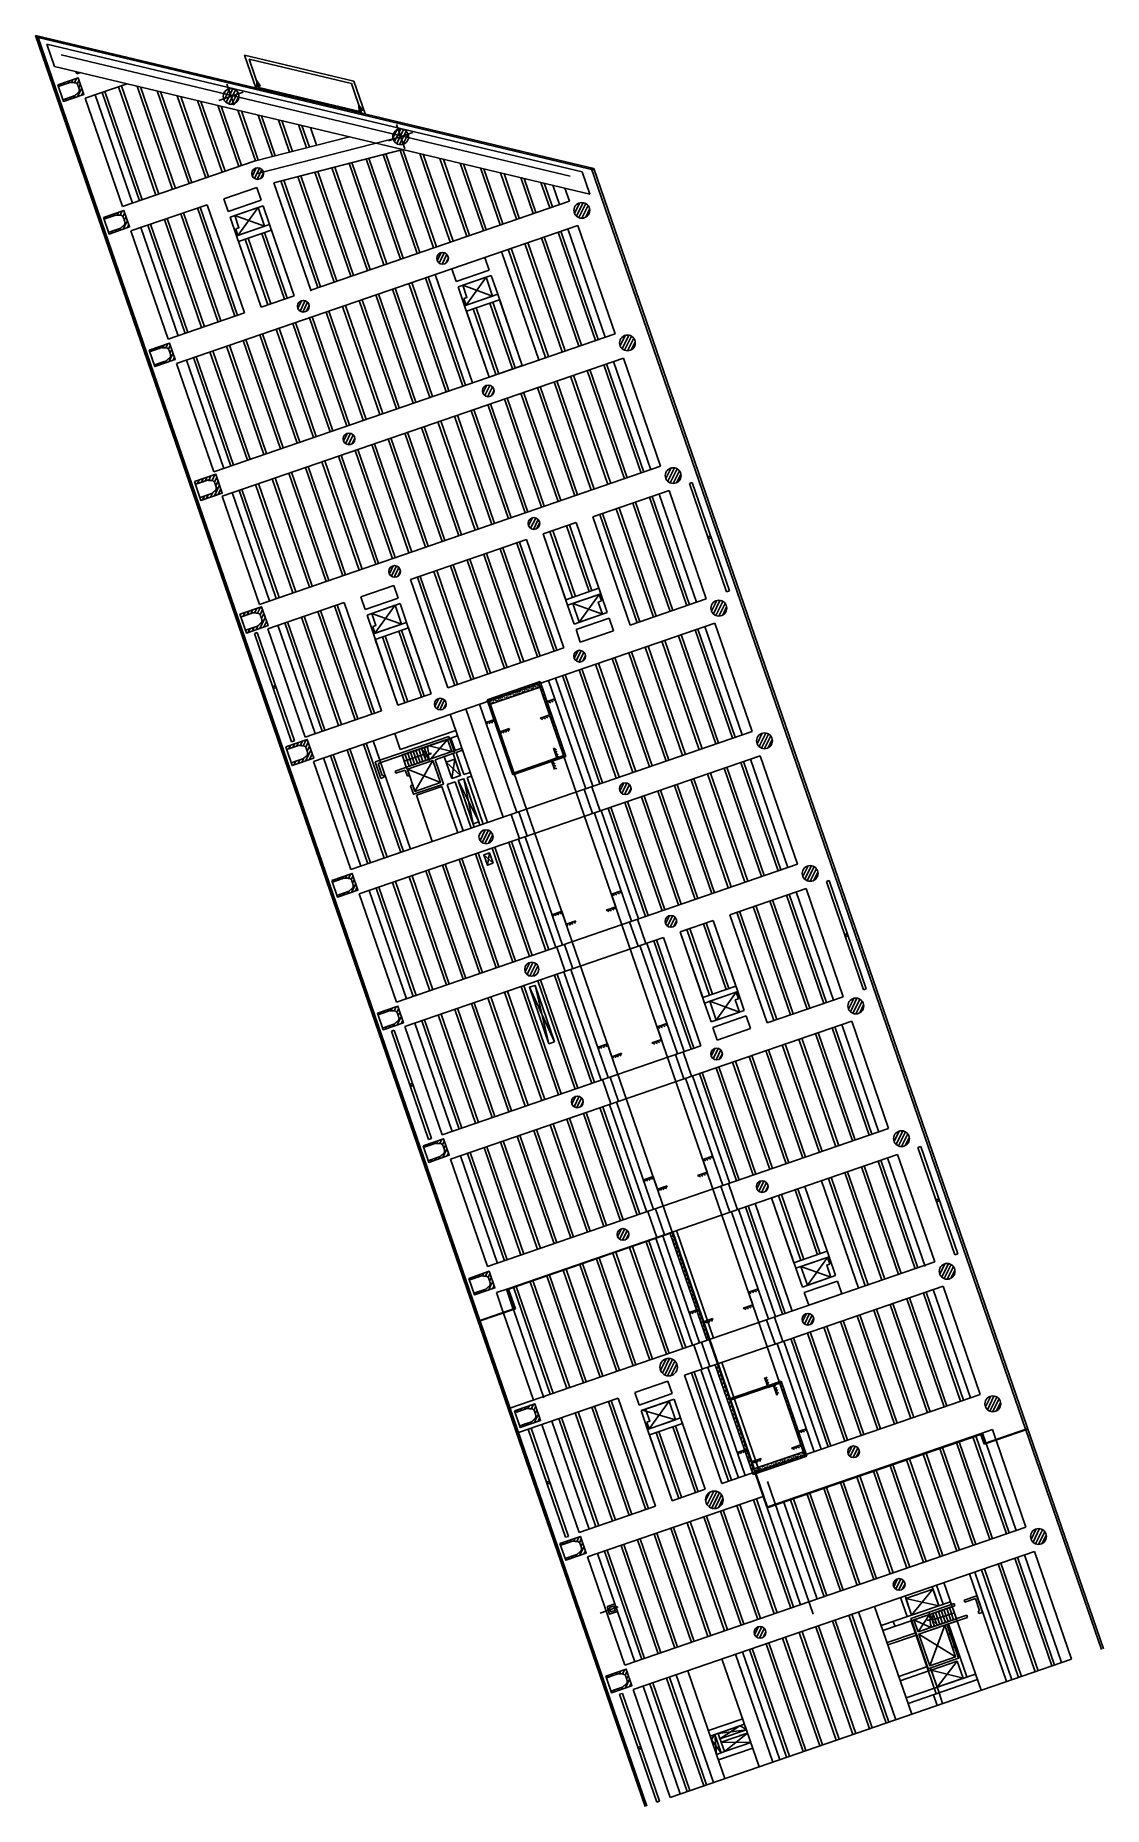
# Model space of a CAD drawing. Extents: x 809435 to 809704, y 818709 to 819364.
# Drawn here: x 809434.7 to 809526.1, y 819212.3 to 819363.8 of the extents above.
import ezdxf

# ---------------------------------------------------------------- set-up
doc = ezdxf.new("R2010")
doc.units = 0
for name, color, linetype in [('Lift', 7, 'Continuous'), ('MAJ025__', 7, 'Continuous'), ('MAJ317__', 7, 'Continuous'), ('MMH025__', 7, 'Continuous'), ('MMH040_S', 7, 'Continuous'), ('MMH050_', 7, 'Continuous'), ('MMH053__', 7, 'Continuous'), ('MMH060_1', 7, 'Continuous'), ('MMH060__', 7, 'Continuous'), ('MMH280__', 7, 'Continuous'), ('MMH281__', 7, 'Continuous'), ('MMH281_U', 7, 'Continuous'), ('MMH282__', 7, 'Continuous'), ('MMH283__', 7, 'Continuous'), ('MMH296_1', 7, 'Continuous'), ('MMH296__', 7, 'Continuous'), ('MMH_050_General_Symbols_(Grouped)', 7, 'Continuous')]:
    doc.layers.add(name, color=color, linetype=linetype)

msp = doc.modelspace()

# ---------------------------------------------------------------- linework, layer by layer
at = {"layer": 'Lift'}
for p, q in [((809482.5, 819352.4), (809434.72, 819363.79)), ((809434.72, 819363.79), (809486.9, 819212.25)), ((809434.94, 819363.6), (809472.74, 819253.83)), ((809482.55, 819352.25), (809434.94, 819363.6)), ((809461.95, 819359.89), (809452.62, 819362.11)), ((809452.62, 819362.11), (809453.59, 819359.31)), ((809462.92, 819357.08), (809461.95, 819359.89)), ((809482.5, 819352.4), (809526.11, 819225.75)), ((809472.76, 819253.78), (809487.04, 819212.3))]:
    msp.add_line(p, q, dxfattribs=at)
at = {"layer": 'MAJ025__'}
for centre in [(809492.38, 819320.85), (809455.16, 819308.04), (809504.1, 819286.81), (809466.88, 819274), (809511.91, 819264.12), (809478.6, 819239.96), (809486.42, 819217.27)]:
    msp.add_circle(centre, 0.104, dxfattribs=at)
at = {"layer": 'MAJ317__'}
for p, q in [((809484.01, 819290.31), (809484.83, 819290.6)), ((809484.38, 819289.22), (809484.01, 819290.31)), ((809484.01, 819290.31), (809484.25, 819290.19)), ((809484.22, 819290.39), (809484.47, 819290.27)), ((809484.44, 819290.46), (809484.69, 819290.34)), ((809484.66, 819290.54), (809484.9, 819290.41)), ((809479.75, 819288.85), (809478.92, 819288.56)), ((809479.1, 819288.62), (809478.98, 819288.38)), ((809479.32, 819288.7), (809479.2, 819288.45)), ((809479.53, 819288.77), (809479.41, 819288.52)), ((809479.75, 819288.85), (809479.63, 819288.6)), ((809480.13, 819287.76), (809479.75, 819288.85)), ((809480.95, 819288.04), (809480.13, 819287.76)), ((809480.74, 819287.97), (809480.61, 819287.72)), ((809480.95, 819288.04), (809480.83, 819287.8)), ((809483.55, 819288.94), (809484.38, 819289.22)), ((809483.55, 819288.94), (809483.8, 819288.82)), ((809483.77, 819289.01), (809484.02, 819288.89)), ((809483.99, 819289.09), (809484.23, 819288.97)), ((809484.2, 819289.16), (809484.45, 819289.04)), ((809480.3, 819287.82), (809480.18, 819287.57)), ((809480.52, 819287.89), (809480.4, 819287.65)), ((809487.91, 819278.97), (809488.74, 819279.25)), ((809488.29, 819277.88), (809487.91, 819278.97)), ((809487.91, 819278.97), (809488.16, 819278.84)), ((809488.13, 819279.04), (809488.38, 819278.92)), ((809488.35, 819279.11), (809488.59, 819278.99)), ((809488.56, 819279.19), (809488.81, 819279.07)), ((809483.66, 819277.5), (809482.83, 819277.22)), ((809483.22, 819277.35), (809483.1, 819277.1)), ((809483.44, 819277.43), (809483.32, 819277.18)), ((809483.66, 819277.5), (809483.54, 819277.25)), ((809484.03, 819276.41), (809483.66, 819277.5)), ((809487.46, 819277.59), (809488.29, 819277.88)), ((809487.46, 819277.59), (809487.71, 819277.47)), ((809487.68, 819277.67), (809487.93, 819277.55)), ((809487.89, 819277.74), (809488.14, 819277.62)), ((809488.11, 819277.82), (809488.36, 819277.7)), ((809483.01, 819277.28), (809482.89, 819277.03)), ((809484.86, 819276.7), (809484.03, 819276.41)), ((809484.21, 819276.47), (809484.09, 819276.23)), ((809484.43, 819276.55), (809484.31, 819276.3)), ((809484.64, 819276.62), (809484.52, 819276.37)), ((809484.86, 819276.7), (809484.74, 819276.45)), ((809491.82, 819267.62), (809492.65, 819267.9)), ((809492.19, 819266.53), (809491.82, 819267.62)), ((809491.82, 819267.62), (809492.07, 819267.5)), ((809492.04, 819267.69), (809492.28, 819267.57)), ((809492.25, 819267.77), (809492.5, 819267.65)), ((809492.47, 819267.84), (809492.72, 819267.72)), ((809487.56, 819266.15), (809486.74, 819265.87)), ((809486.92, 819265.93), (809486.79, 819265.68)), ((809487.13, 819266.01), (809487.01, 819265.76)), ((809487.35, 819266.08), (809487.23, 819265.83)), ((809487.56, 819266.15), (809487.44, 819265.91)), ((809487.94, 819265.07), (809487.56, 819266.15)), ((809488.77, 819265.35), (809487.94, 819265.07)), ((809488.33, 819265.2), (809488.21, 819264.95)), ((809488.55, 819265.28), (809488.43, 819265.03)), ((809488.77, 819265.35), (809488.64, 819265.1)), ((809491.37, 819266.25), (809492.19, 819266.53)), ((809491.37, 819266.25), (809491.62, 819266.13)), ((809491.58, 819266.32), (809491.83, 819266.2)), ((809491.8, 819266.4), (809492.05, 819266.28)), ((809492.02, 819266.47), (809492.26, 819266.35)), ((809488.12, 819265.13), (809488, 819264.88)), ((809495.73, 819256.27), (809496.55, 819256.56)), ((809496.1, 819255.19), (809495.73, 819256.27)), ((809495.73, 819256.27), (809495.97, 819256.15)), ((809495.94, 819256.35), (809496.19, 819256.23)), ((809496.16, 819256.42), (809496.41, 819256.3)), ((809496.38, 819256.5), (809496.62, 819256.38)), ((809491.47, 819254.81), (809490.65, 819254.52)), ((809490.82, 819254.58), (809490.7, 819254.34)), ((809491.04, 819254.66), (809490.92, 819254.41)), ((809491.26, 819254.73), (809491.13, 819254.49)), ((809491.47, 819254.81), (809491.35, 819254.56)), ((809491.85, 819253.72), (809491.47, 819254.81)), ((809495.27, 819254.9), (809496.1, 819255.19)), ((809495.27, 819254.9), (809495.52, 819254.78)), ((809495.49, 819254.98), (809495.74, 819254.85)), ((809495.71, 819255.05), (809495.95, 819254.93)), ((809495.92, 819255.12), (809496.17, 819255)), ((809492.67, 819254.01), (809491.85, 819253.72)), ((809492.02, 819253.78), (809491.9, 819253.53)), ((809492.24, 819253.86), (809492.12, 819253.61)), ((809492.46, 819253.93), (809492.33, 819253.68)), ((809492.67, 819254.01), (809492.55, 819253.76))]:
    msp.add_line(p, q, dxfattribs=at)
at = {"layer": 'MMH025__'}
for p, q in [((809453.87, 819359.24), (809453, 819361.76)), ((809453, 819361.76), (809461.76, 819359.68)), ((809462.6, 819357.25), (809453.84, 819359.33)), ((809461.76, 819359.68), (809462.63, 819357.15))]:
    msp.add_line(p, q, dxfattribs=at)
for points in [[(809453.67, 819359.38), (809453.65, 819359.9), (809453.95, 819359.48), (809453.67, 819359.38)], [(809462.42, 819357.29), (809462.4, 819357.81), (809462.71, 819357.39), (809462.42, 819357.29)]]:
    msp.add_lwpolyline(points, dxfattribs=at)
for points in [[(809453.65, 819359.9), (809453.95, 819359.48), (809453.67, 819359.38)], [(809462.4, 819357.81), (809462.71, 819357.39), (809462.42, 819357.29)]]:
    msp.add_lwpolyline(points, close=True, dxfattribs=at)
at = {"layer": 'MMH040_S'}
for p, q in [((809468.17, 819302.36), (809466.28, 819301.71)), ((809468.17, 819302.36), (809467.79, 819302.68)), ((809468.17, 819302.36), (809468.07, 819301.87)), ((809511.45, 819228.19), (809513.34, 819228.84)), ((809511.45, 819228.19), (809511.54, 819228.68)), ((809511.45, 819228.19), (809511.82, 819227.86))]:
    msp.add_line(p, q, dxfattribs=at)
at = {"layer": 'MMH050_'}
for p, q in [((809466.45, 819301.19), (809466.1, 819302.23)), ((809466.25, 819302.28), (809468.42, 819303.03)), ((809466.69, 819301.27), (809466.33, 819302.31)), ((809466.93, 819301.35), (809466.57, 819302.39)), ((809466.6, 819301.23), (809468.54, 819301.9)), ((809467.16, 819301.43), (809466.81, 819302.47)), ((809467.4, 819301.51), (809467.04, 819302.55)), ((809467.64, 819301.59), (809467.28, 819302.63)), ((809467.87, 819301.67), (809467.51, 819302.71)), ((809468.11, 819301.76), (809467.75, 819302.8)), ((809468.21, 819302.24), (809467.99, 819302.88)), ((809468.3, 819302.75), (809468.22, 819302.96)), ((809468.35, 819301.84), (809468.22, 819302.19)), ((809468.45, 819302.31), (809468.43, 819302.37)), ((809513.16, 819229.36), (809511.22, 819228.69)), ((809511.74, 819228.87), (809512.1, 819227.83)), ((809511.98, 819228.95), (809512.34, 819227.91)), ((809512.21, 819229.03), (809512.57, 819227.99)), ((809512.45, 819229.11), (809512.81, 819228.07)), ((809512.69, 819229.2), (809513.04, 819228.16)), ((809512.92, 819229.28), (809513.28, 819228.24)), ((809513.16, 819229.36), (809513.52, 819228.32)), ((809511.17, 819228.24), (809511.19, 819228.18)), ((809511.27, 819228.71), (809511.63, 819227.67)), ((809511.32, 819227.79), (809511.39, 819227.59)), ((809513.52, 819228.32), (809511.34, 819227.57)), ((809511.5, 819228.79), (809511.86, 819227.75))]:
    msp.add_line(p, q, dxfattribs=at)
at = {"layer": 'MMH053__'}
for p, q in [((809478.34, 819306.75), (809479.17, 819307.03)), ((809478.72, 819305.66), (809478.34, 819306.75)), ((809478.34, 819306.75), (809478.59, 819306.63)), ((809478.56, 819306.82), (809478.81, 819306.7)), ((809478.78, 819306.9), (809479.03, 819306.78)), ((809478.99, 819306.97), (809479.24, 819306.85)), ((809474.09, 819305.28), (809473.26, 819305)), ((809473.44, 819305.06), (809473.32, 819304.81)), ((809473.66, 819305.13), (809473.54, 819304.89)), ((809473.87, 819305.21), (809473.75, 819304.96)), ((809474.09, 819305.28), (809473.97, 819305.04)), ((809474.46, 819304.2), (809474.09, 819305.28)), ((809477.89, 819305.38), (809478.72, 819305.66)), ((809477.89, 819305.38), (809478.14, 819305.26)), ((809478.11, 819305.45), (809478.36, 819305.33)), ((809478.32, 819305.52), (809478.57, 819305.4)), ((809478.54, 819305.6), (809478.79, 819305.48)), ((809475.29, 819304.48), (809474.46, 819304.2)), ((809474.64, 819304.26), (809474.52, 819304.01)), ((809474.86, 819304.33), (809474.74, 819304.08)), ((809475.08, 819304.41), (809474.95, 819304.16)), ((809475.29, 819304.48), (809475.17, 819304.23)), ((809479.33, 819301.98), (809478.85, 819301.81)), ((809478.85, 819301.81), (809479.14, 819300.99)), ((809478.85, 819301.81), (809479.1, 819301.69)), ((809478.93, 819301.6), (809479.18, 819301.48)), ((809479.04, 819302.8), (809479.33, 819301.98)), ((809479.04, 819302.8), (809479.29, 819302.68)), ((809479.12, 819302.59), (809479.37, 819302.47)), ((809479.19, 819302.37), (809479.44, 819302.25)), ((809479.27, 819302.15), (809479.51, 819302.03)), ((809479, 819301.38), (809479.25, 819301.26)), ((809479.08, 819301.16), (809479.33, 819301.04)), ((809497.4, 819248.12), (809497.11, 819248.95)), ((809497.17, 819248.77), (809497.3, 819249.02)), ((809497.25, 819248.56), (809497.37, 819248.8)), ((809497.32, 819248.34), (809497.44, 819248.59)), ((809497.4, 819248.12), (809497.52, 819248.37)), ((809497.87, 819248.29), (809497.4, 819248.12)), ((809498.16, 819247.46), (809497.87, 819248.29)), ((809497.93, 819248.11), (809498.05, 819248.36)), ((809498.01, 819247.89), (809498.13, 819248.14)), ((809498.08, 819247.68), (809498.2, 819247.93)), ((809498.16, 819247.46), (809498.28, 819247.71)), ((809499.85, 819244.3), (809500.68, 819244.58)), ((809500.22, 819243.21), (809499.85, 819244.3)), ((809499.85, 819244.3), (809500.1, 819244.17)), ((809500.07, 819244.37), (809500.31, 819244.25)), ((809500.28, 819244.44), (809500.53, 819244.32)), ((809500.5, 819244.52), (809500.75, 819244.4)), ((809495.6, 819242.83), (809494.77, 819242.55)), ((809494.95, 819242.61), (809494.83, 819242.36)), ((809495.16, 819242.68), (809495.04, 819242.43)), ((809495.38, 819242.76), (809495.26, 819242.51)), ((809495.6, 819242.83), (809495.48, 819242.58)), ((809495.97, 819241.74), (809495.6, 819242.83)), ((809499.4, 819242.92), (809500.22, 819243.21)), ((809499.4, 819242.92), (809499.65, 819242.8)), ((809499.62, 819243), (809499.86, 819242.88)), ((809499.83, 819243.07), (809500.08, 819242.95)), ((809500.05, 819243.15), (809500.29, 819243.03)), ((809496.8, 819242.03), (809495.97, 819241.74)), ((809496.15, 819241.8), (809496.03, 819241.56)), ((809496.37, 819241.88), (809496.24, 819241.63)), ((809496.58, 819241.95), (809496.46, 819241.71)), ((809496.8, 819242.03), (809496.68, 819241.78))]:
    msp.add_line(p, q, dxfattribs=at)
at = {"layer": 'MMH060_1'}
for p, q in [((809480.46, 819351.75), (809436.91, 819362.14)), ((809451.72, 819357.82), (809451.1, 819359.62)), ((809450.42, 819358.23), (809452.5, 819358.94)), ((809466.33, 819354.08), (809465.62, 819356.16)), ((809453.73, 819351.97), (809465.97, 819355.12)), ((809464.93, 819354.76), (809467.01, 819355.48)), ((809475.79, 819307.62), (809475.79, 819307.63)), ((809475.97, 819307.66), (809475.97, 819307.67)), ((809476.1, 819307.65), (809476.1, 819307.64)), ((809476.17, 819307.75), (809476.17, 819307.76)), ((809476.35, 819307.79), (809476.35, 819307.8)), ((809476.47, 819307.78), (809476.48, 819307.77)), ((809476.54, 819307.88), (809476.54, 819307.89)), ((809476.59, 819307.73), (809476.59, 819307.72)), ((809476.66, 819307.7), (809476.66, 819307.71)), ((809476.73, 819307.92), (809476.73, 819307.93)), ((809476.79, 819307.71), (809476.8, 819307.72)), ((809476.85, 819307.91), (809476.86, 819307.9)), ((809476.92, 819308.01), (809476.92, 819308.02)), ((809476.97, 819307.86), (809476.97, 819307.85)), ((809477.03, 819307.83), (809477.03, 819307.84)), ((809477.11, 819308.05), (809477.11, 819308.06)), ((809477.17, 819307.84), (809477.17, 819307.85)), ((809477.23, 819308.04), (809477.24, 819308.03)), ((809477.3, 819308.14), (809477.3, 819308.15)), ((809477.34, 819307.99), (809477.35, 819307.98)), ((809477.41, 819307.96), (809477.41, 819307.97)), ((809477.49, 819308.18), (809477.49, 819308.19)), ((809477.55, 819307.97), (809477.55, 819307.98)), ((809477.61, 819308.17), (809477.61, 819308.16)), ((809477.68, 819308.27), (809477.68, 819308.28)), ((809477.72, 819308.12), (809477.73, 819308.11)), ((809477.79, 819308.09), (809477.79, 819308.1)), ((809473.63, 819306.66), (809473.63, 819306.67)), ((809473.7, 819306.88), (809473.7, 819306.89)), ((809473.77, 819306.67), (809473.77, 819306.68)), ((809473.83, 819306.87), (809473.83, 819306.86)), ((809473.9, 819306.97), (809473.9, 819306.98)), ((809473.94, 819306.81), (809473.94, 819306.81)), ((809474.01, 819306.79), (809474.01, 819306.8)), ((809474.08, 819307.01), (809474.08, 819307.02)), ((809474.15, 819306.8), (809474.15, 819306.81)), ((809474.21, 819307), (809474.21, 819306.99)), ((809474.27, 819307.1), (809474.28, 819307.11)), ((809474.32, 819306.94), (809474.32, 819306.94)), ((809474.39, 819306.92), (809474.39, 819306.93)), ((809474.46, 819307.14), (809474.46, 819307.15)), ((809474.53, 819306.93), (809474.53, 819306.94)), ((809474.58, 819307.13), (809474.59, 819307.12)), ((809474.65, 819307.23), (809474.65, 819307.24)), ((809474.7, 819307.07), (809474.7, 819307.07)), ((809474.76, 819307.05), (809474.76, 819307.06)), ((809474.84, 819307.27), (809474.84, 819307.28)), ((809474.9, 819307.06), (809474.9, 819307.07)), ((809474.96, 819307.26), (809474.97, 819307.25)), ((809475.03, 819307.36), (809475.03, 819307.37)), ((809475.07, 819307.2), (809475.08, 819307.2)), ((809475.14, 819307.18), (809475.14, 819307.19)), ((809475.22, 819307.4), (809475.22, 819307.41)), ((809475.28, 819307.19), (809475.28, 819307.2)), ((809475.34, 819307.39), (809475.35, 819307.38)), ((809475.41, 819307.49), (809475.41, 819307.5)), ((809475.45, 819307.33), (809475.46, 819307.33)), ((809475.52, 819307.31), (809475.52, 819307.32)), ((809475.59, 819307.53), (809475.6, 819307.54)), ((809475.66, 819307.32), (809475.66, 819307.33)), ((809475.72, 819307.52), (809475.72, 819307.51)), ((809475.83, 819307.46), (809475.83, 819307.46)), ((809475.9, 819307.44), (809475.9, 819307.45)), ((809476.04, 819307.45), (809476.04, 819307.46)), ((809476.21, 819307.6), (809476.21, 819307.59)), ((809476.28, 819307.57), (809476.28, 819307.58)), ((809476.42, 819307.58), (809476.42, 819307.59)), ((809500.11, 819242.47), (809500.11, 819242.48)), ((809500.24, 819242.45), (809500.24, 819242.45)), ((809500.31, 819242.56), (809500.31, 819242.57)), ((809496.26, 819240.94), (809496.26, 819240.95)), ((809496.33, 819241.17), (809496.33, 819241.18)), ((809496.4, 819240.95), (809496.4, 819240.96)), ((809496.45, 819241.15), (809496.46, 819241.15)), ((809496.52, 819241.26), (809496.52, 819241.27)), ((809496.57, 819241.1), (809496.57, 819241.09)), ((809496.63, 819241.07), (809496.64, 819241.08)), ((809496.71, 819241.3), (809496.71, 819241.31)), ((809496.77, 819241.08), (809496.77, 819241.09)), ((809496.83, 819241.28), (809496.84, 819241.28)), ((809496.9, 819241.39), (809496.9, 819241.4)), ((809496.95, 819241.23), (809496.95, 819241.22)), ((809497.01, 819241.2), (809497.01, 819241.21)), ((809497.09, 819241.43), (809497.09, 819241.44)), ((809497.15, 819241.21), (809497.15, 819241.22)), ((809497.21, 819241.41), (809497.22, 819241.41)), ((809497.28, 819241.52), (809497.28, 819241.53)), ((809497.32, 819241.36), (809497.33, 819241.35)), ((809497.39, 819241.33), (809497.39, 819241.34)), ((809497.47, 819241.56), (809497.47, 819241.57)), ((809497.53, 819241.34), (809497.53, 819241.35)), ((809497.59, 819241.54), (809497.59, 819241.54)), ((809497.66, 819241.65), (809497.66, 819241.66)), ((809497.7, 819241.49), (809497.71, 819241.48)), ((809497.77, 819241.46), (809497.77, 819241.47)), ((809497.84, 819241.69), (809497.84, 819241.7)), ((809497.91, 819241.47), (809497.91, 819241.48)), ((809497.97, 819241.67), (809497.97, 819241.67)), ((809498.04, 819241.78), (809498.04, 819241.79)), ((809498.08, 819241.62), (809498.08, 819241.61)), ((809498.15, 819241.59), (809498.15, 819241.6)), ((809498.22, 819241.82), (809498.22, 819241.83)), ((809498.29, 819241.6), (809498.29, 819241.61)), ((809498.35, 819241.8), (809498.35, 819241.8)), ((809498.41, 819241.91), (809498.42, 819241.92)), ((809498.46, 819241.75), (809498.46, 819241.74)), ((809498.53, 819241.72), (809498.53, 819241.73)), ((809498.6, 819241.95), (809498.6, 819241.96)), ((809498.67, 819241.73), (809498.67, 819241.74)), ((809498.72, 819241.93), (809498.73, 819241.93)), ((809498.79, 819242.04), (809498.79, 819242.05)), ((809498.84, 819241.88), (809498.84, 819241.87)), ((809498.9, 819241.86), (809498.9, 819241.86)), ((809498.98, 819242.08), (809498.98, 819242.09)), ((809499.04, 819241.86), (809499.04, 819241.87)), ((809499.1, 819242.06), (809499.11, 819242.06)), ((809499.17, 819242.17), (809499.17, 819242.18)), ((809499.21, 819242.01), (809499.22, 819242)), ((809499.28, 819241.99), (809499.28, 819241.99)), ((809499.36, 819242.21), (809499.36, 819242.22)), ((809499.42, 819241.99), (809499.42, 819242)), ((809499.48, 819242.19), (809499.49, 819242.19)), ((809499.55, 819242.3), (809499.55, 819242.31)), ((809499.59, 819242.14), (809499.6, 819242.13)), ((809499.66, 819242.12), (809499.66, 819242.12)), ((809499.73, 819242.34), (809499.74, 819242.35)), ((809499.8, 819242.12), (809499.8, 819242.13)), ((809499.86, 819242.32), (809499.86, 819242.32)), ((809499.93, 819242.43), (809499.93, 819242.44)), ((809499.97, 819242.27), (809499.97, 819242.26)), ((809500.04, 819242.25), (809500.04, 819242.25)), ((809500.18, 819242.26), (809500.18, 819242.26)), ((809500.35, 819242.4), (809500.35, 819242.4)), ((809500.42, 819242.38), (809500.42, 819242.38)), ((809501.25, 819228.72), (809497.34, 819240.07)), ((809484.58, 819229.33), (809483.03, 819228.79))]:
    msp.add_line(p, q, dxfattribs=at)
for points in [[(809475.87, 819307.6), (809475.88, 819307.65), (809475.91, 819307.62), (809475.87, 819307.6)], [(809476.19, 819307.65), (809476.2, 819307.68), (809476.22, 819307.67), (809476.19, 819307.65)], [(809476.25, 819307.73), (809476.25, 819307.78), (809476.28, 819307.75), (809476.25, 819307.73)], [(809476.37, 819307.65), (809476.38, 819307.67), (809476.4, 819307.67), (809476.37, 819307.65)], [(809476.52, 819307.6), (809476.51, 819307.65), (809476.55, 819307.63), (809476.52, 819307.61)], [(809476.57, 819307.79), (809476.57, 819307.81), (809476.59, 819307.8), (809476.57, 819307.79)], [(809476.62, 819307.86), (809476.63, 819307.91), (809476.66, 819307.88), (809476.62, 819307.86)], [(809476.69, 819307.62), (809476.69, 819307.64), (809476.71, 819307.63)], [(809476.75, 819307.78), (809476.75, 819307.8), (809476.78, 819307.8), (809476.75, 819307.78)], [(809476.9, 819307.73), (809476.89, 819307.79), (809476.93, 819307.76), (809476.9, 819307.74)], [(809476.95, 819307.92), (809476.95, 819307.94), (809476.97, 819307.93), (809476.95, 819307.92)], [(809477, 819307.99), (809477.01, 819308.04), (809477.04, 819308.01), (809477, 819307.99)], [(809477.07, 819307.75), (809477.07, 819307.77), (809477.09, 819307.76)], [(809477.13, 819307.91), (809477.13, 819307.93), (809477.15, 819307.93), (809477.13, 819307.91)], [(809477.28, 819307.86), (809477.27, 819307.92), (809477.31, 819307.89), (809477.28, 819307.87)], [(809477.33, 819308.05), (809477.33, 819308.07), (809477.35, 819308.06), (809477.33, 819308.05)], [(809477.38, 819308.12), (809477.39, 819308.17), (809477.42, 819308.14), (809477.38, 819308.12)], [(809477.44, 819307.88), (809477.45, 819307.9), (809477.46, 819307.89)], [(809477.51, 819308.04), (809477.51, 819308.07), (809477.53, 819308.06), (809477.51, 819308.04)], [(809477.66, 819308), (809477.65, 819308.05), (809477.69, 819308.02), (809477.66, 819308)], [(809477.71, 819308.18), (809477.71, 819308.2), (809477.73, 819308.19), (809477.71, 819308.18)], [(809477.76, 819308.25), (809477.77, 819308.3), (809477.8, 819308.27), (809477.76, 819308.25)], [(809477.82, 819308.01), (809477.82, 819308.03), (809477.84, 819308.02)], [(809473.6, 819306.82), (809473.61, 819306.87), (809473.64, 819306.84), (809473.6, 819306.82)], [(809473.66, 819306.58), (809473.66, 819306.59), (809473.68, 819306.59)], [(809473.73, 819306.74), (809473.73, 819306.76), (809473.75, 819306.76), (809473.73, 819306.74)], [(809473.87, 819306.69), (809473.86, 819306.74), (809473.9, 819306.72), (809473.87, 819306.69)], [(809473.92, 819306.87), (809473.93, 819306.9), (809473.95, 819306.89), (809473.92, 819306.87)], [(809473.98, 819306.95), (809473.98, 819307), (809474.02, 819306.97), (809473.98, 819306.95)], [(809474.04, 819306.71), (809474.04, 819306.72), (809474.06, 819306.72)], [(809474.1, 819306.87), (809474.11, 819306.89), (809474.13, 819306.89), (809474.1, 819306.87)], [(809474.25, 819306.82), (809474.24, 819306.87), (809474.28, 819306.85), (809474.25, 819306.82)], [(809474.3, 819307), (809474.3, 819307.03), (809474.33, 819307.02), (809474.3, 819307)], [(809474.35, 819307.08), (809474.36, 819307.13), (809474.39, 819307.1), (809474.36, 819307.08)], [(809474.42, 819306.84), (809474.42, 819306.85), (809474.44, 819306.85)], [(809474.48, 819307), (809474.48, 819307.02), (809474.51, 819307.02), (809474.48, 819307)], [(809474.63, 819306.95), (809474.62, 819307), (809474.66, 819306.98), (809474.63, 819306.95)], [(809474.68, 819307.13), (809474.68, 819307.16), (809474.7, 819307.15), (809474.68, 819307.13)], [(809474.73, 819307.21), (809474.74, 819307.26), (809474.77, 819307.23), (809474.73, 819307.21)], [(809474.8, 819306.97), (809474.8, 819306.98), (809474.82, 819306.98)], [(809474.86, 819307.13), (809474.86, 819307.15), (809474.88, 819307.15), (809474.86, 819307.13)], [(809475.01, 819307.08), (809475, 819307.13), (809475.04, 819307.11), (809475.01, 819307.08)], [(809475.06, 819307.26), (809475.06, 819307.29), (809475.08, 819307.28), (809475.06, 819307.26)], [(809475.11, 819307.34), (809475.12, 819307.39), (809475.15, 819307.36), (809475.11, 819307.34)], [(809475.18, 819307.1), (809475.18, 819307.11), (809475.2, 819307.11)], [(809475.24, 819307.26), (809475.24, 819307.28), (809475.26, 819307.28), (809475.24, 819307.26)], [(809475.39, 819307.21), (809475.38, 819307.26), (809475.42, 819307.24), (809475.39, 819307.21)], [(809475.44, 819307.39), (809475.44, 819307.42), (809475.46, 819307.41), (809475.44, 819307.39)], [(809475.49, 819307.47), (809475.5, 819307.52), (809475.53, 819307.49), (809475.49, 819307.47)], [(809475.55, 819307.23), (809475.56, 819307.24), (809475.57, 819307.24)], [(809475.62, 819307.39), (809475.62, 819307.41), (809475.64, 819307.41), (809475.62, 819307.39)], [(809475.77, 819307.34), (809475.76, 819307.39), (809475.8, 819307.37), (809475.77, 819307.34)], [(809475.81, 819307.52), (809475.82, 819307.55), (809475.84, 819307.54), (809475.81, 819307.52)], [(809475.93, 819307.36), (809475.93, 819307.38), (809475.95, 819307.37)], [(809475.99, 819307.52), (809476, 819307.54), (809476.02, 819307.54), (809475.99, 819307.52)], [(809476.14, 819307.47), (809476.13, 819307.52), (809476.17, 819307.5), (809476.14, 819307.47)], [(809476.31, 819307.49), (809476.31, 819307.51), (809476.33, 819307.5)], [(809500.01, 819242.41), (809500.02, 819242.46), (809500.05, 819242.43), (809500.01, 819242.41)], [(809500.33, 819242.46), (809500.33, 819242.49), (809500.36, 819242.48), (809500.33, 819242.46)], [(809500.39, 819242.54), (809500.39, 819242.59), (809500.42, 819242.56), (809500.39, 819242.54)], [(809496.23, 819241.11), (809496.23, 819241.16), (809496.26, 819241.12), (809496.23, 819241.11)], [(809496.35, 819241.02), (809496.36, 819241.05), (809496.38, 819241.04), (809496.35, 819241.02)], [(809496.5, 819240.98), (809496.49, 819241.03), (809496.53, 819241.01), (809496.5, 819240.98)], [(809496.55, 819241.16), (809496.55, 819241.18), (809496.57, 819241.18), (809496.55, 819241.16)], [(809496.6, 819241.24), (809496.61, 819241.29), (809496.64, 819241.25), (809496.6, 819241.24)], [(809496.67, 819241), (809496.67, 819241.01), (809496.69, 819241)], [(809496.73, 819241.16), (809496.73, 819241.18), (809496.75, 819241.17), (809496.73, 819241.16)], [(809496.88, 819241.11), (809496.87, 819241.16), (809496.91, 819241.14), (809496.88, 819241.11)], [(809496.93, 819241.29), (809496.93, 819241.31), (809496.95, 819241.31), (809496.93, 819241.29)], [(809496.98, 819241.37), (809496.99, 819241.42), (809497.02, 819241.39), (809496.98, 819241.37)], [(809497.05, 819241.13), (809497.05, 819241.14), (809497.07, 819241.14)], [(809497.11, 819241.29), (809497.11, 819241.31), (809497.13, 819241.3), (809497.11, 819241.29)], [(809497.26, 819241.24), (809497.25, 819241.29), (809497.29, 819241.27), (809497.26, 819241.24)], [(809497.31, 819241.42), (809497.31, 819241.44), (809497.33, 819241.44), (809497.31, 819241.42)], [(809497.36, 819241.5), (809497.37, 819241.55), (809497.4, 819241.52), (809497.36, 819241.5)], [(809497.42, 819241.26), (809497.43, 819241.27), (809497.44, 819241.27)], [(809497.49, 819241.42), (809497.49, 819241.44), (809497.51, 819241.43), (809497.49, 819241.42)], [(809497.64, 819241.37), (809497.63, 819241.42), (809497.67, 819241.4), (809497.64, 819241.37)], [(809497.68, 819241.55), (809497.69, 819241.58), (809497.71, 819241.57), (809497.68, 819241.55)], [(809497.74, 819241.63), (809497.75, 819241.68), (809497.78, 819241.65), (809497.74, 819241.63)], [(809497.8, 819241.39), (809497.8, 819241.4), (809497.82, 819241.4)], [(809497.87, 819241.55), (809497.87, 819241.57), (809497.89, 819241.56), (809497.87, 819241.55)], [(809498.01, 819241.5), (809498, 819241.55), (809498.04, 819241.53), (809498.01, 819241.5)], [(809498.06, 819241.68), (809498.07, 819241.71), (809498.09, 819241.7), (809498.06, 819241.68)], [(809498.12, 819241.76), (809498.12, 819241.81), (809498.16, 819241.78), (809498.12, 819241.76)], [(809498.18, 819241.52), (809498.18, 819241.53), (809498.2, 819241.53)], [(809498.24, 819241.68), (809498.25, 819241.7), (809498.27, 819241.69), (809498.24, 819241.68)], [(809498.39, 819241.63), (809498.38, 819241.68), (809498.42, 819241.66), (809498.39, 819241.63)], [(809498.44, 819241.81), (809498.44, 819241.84), (809498.47, 819241.83), (809498.44, 819241.81)], [(809498.49, 819241.89), (809498.5, 819241.94), (809498.53, 819241.91), (809498.5, 819241.89)], [(809498.56, 819241.65), (809498.56, 819241.66), (809498.58, 819241.66)], [(809498.62, 819241.81), (809498.62, 819241.83), (809498.65, 819241.82), (809498.62, 819241.81)], [(809498.77, 819241.76), (809498.76, 819241.81), (809498.8, 819241.79), (809498.77, 819241.76)], [(809498.82, 819241.94), (809498.82, 819241.97), (809498.84, 819241.96), (809498.82, 819241.94)], [(809498.87, 819242.02), (809498.88, 819242.07), (809498.91, 819242.04), (809498.87, 819242.02)], [(809498.94, 819241.78), (809498.94, 819241.79), (809498.96, 819241.79)], [(809499, 819241.94), (809499, 819241.96), (809499.02, 819241.95), (809499, 819241.94)], [(809499.15, 819241.89), (809499.14, 819241.94), (809499.18, 819241.92), (809499.15, 819241.89)], [(809499.2, 819242.07), (809499.2, 819242.1), (809499.22, 819242.09), (809499.2, 819242.07)], [(809499.25, 819242.15), (809499.26, 819242.2), (809499.29, 819242.17), (809499.25, 819242.15)], [(809499.32, 819241.91), (809499.32, 819241.92), (809499.33, 819241.92)], [(809499.38, 819242.07), (809499.38, 819242.09), (809499.4, 819242.08), (809499.38, 819242.07)], [(809499.53, 819242.02), (809499.52, 819242.07), (809499.56, 819242.05), (809499.53, 819242.02)], [(809499.58, 819242.2), (809499.58, 819242.23), (809499.6, 819242.22), (809499.58, 819242.2)], [(809499.63, 819242.28), (809499.64, 819242.33), (809499.67, 819242.3), (809499.63, 819242.28)], [(809499.69, 819242.04), (809499.7, 819242.05), (809499.71, 819242.05)], [(809499.76, 819242.2), (809499.76, 819242.22), (809499.78, 819242.21), (809499.76, 819242.2)], [(809499.9, 819242.15), (809499.9, 819242.2), (809499.94, 819242.18), (809499.91, 819242.15)], [(809499.95, 819242.33), (809499.96, 819242.36), (809499.98, 819242.35), (809499.95, 819242.33)], [(809500.07, 819242.17), (809500.07, 819242.18), (809500.09, 819242.18)], [(809500.13, 819242.33), (809500.14, 819242.35), (809500.16, 819242.34), (809500.13, 819242.33)], [(809500.28, 819242.28), (809500.27, 819242.33), (809500.31, 819242.31), (809500.28, 819242.28)], [(809500.45, 819242.3), (809500.45, 819242.31), (809500.47, 819242.31)], [(809496.29, 819240.87), (809496.29, 819240.88), (809496.31, 819240.87)]]:
    msp.add_lwpolyline(points, dxfattribs=at)
at = {"layer": 'MMH060__'}
for p, q in [((809473.36, 819306.95), (809477.9, 819308.52)), ((809475.22, 819307.44), (809475.34, 819307.63)), ((809475.56, 819307.55), (809475.67, 819307.75)), ((809475.89, 819307.67), (809476.01, 819307.86)), ((809476.23, 819307.78), (809476.34, 819307.98)), ((809476.56, 819307.9), (809476.68, 819308.1)), ((809476.89, 819308.01), (809477.01, 819308.21)), ((809477.23, 819308.13), (809477.35, 819308.33)), ((809477.56, 819308.24), (809477.68, 819308.44)), ((809477.8, 819308.32), (809477.9, 819308.52)), ((809480.11, 819302.09), (809477.9, 819308.52)), ((809477.9, 819308.52), (809477.9, 819308.52)), ((809477.92, 819308.36), (809477.92, 819308.44)), ((809477.92, 819307.99), (809478.01, 819308.18)), ((809478.03, 819307.66), (809478.13, 819307.85)), ((809475.57, 819300.52), (809473.36, 819306.95)), ((809473.36, 819306.95), (809473.36, 819306.95)), ((809473.36, 819306.95), (809473.36, 819306.95)), ((809473.36, 819306.95), (809473.36, 819306.95)), ((809473.47, 819306.62), (809473.57, 819306.81)), ((809473.55, 819306.86), (809473.67, 819307.06)), ((809473.57, 819306.81), (809473.57, 819306.81)), ((809473.59, 819306.28), (809473.68, 819306.47)), ((809473.7, 819305.95), (809473.8, 819306.14)), ((809473.89, 819306.98), (809474, 819307.17)), ((809474.22, 819307.09), (809474.34, 819307.29)), ((809474.55, 819307.21), (809474.67, 819307.4)), ((809474.89, 819307.32), (809475.01, 819307.52)), ((809478.15, 819307.32), (809478.24, 819307.51)), ((809478.26, 819306.99), (809478.36, 819307.18)), ((809478.38, 819306.65), (809478.47, 819306.84)), ((809478.49, 819306.32), (809478.59, 819306.51)), ((809478.61, 819305.98), (809478.7, 819306.17)), ((809473.82, 819305.62), (809473.91, 819305.81)), ((809473.93, 819305.28), (809474.03, 819305.47)), ((809474.05, 819304.95), (809474.14, 819305.14)), ((809474.16, 819304.61), (809474.26, 819304.8)), ((809478.72, 819305.65), (809478.82, 819305.84)), ((809478.84, 819305.32), (809478.93, 819305.51)), ((809478.95, 819304.98), (809479.05, 819305.17)), ((809479.07, 819304.65), (809479.16, 819304.84)), ((809474.28, 819304.28), (809474.37, 819304.47)), ((809474.39, 819303.94), (809474.49, 819304.13)), ((809474.51, 819303.61), (809474.6, 819303.8)), ((809474.62, 819303.28), (809474.72, 819303.47)), ((809474.74, 819302.94), (809474.83, 819303.13)), ((809479.19, 819304.31), (809479.28, 819304.5)), ((809479.3, 819303.98), (809479.39, 819304.17)), ((809479.42, 819303.64), (809479.51, 819303.83)), ((809479.53, 819303.31), (809479.62, 819303.5)), ((809479.65, 819302.98), (809479.74, 819303.17)), ((809474.85, 819302.61), (809474.95, 819302.8)), ((809474.97, 819302.27), (809475.06, 819302.46)), ((809475.08, 819301.94), (809475.18, 819302.13)), ((809475.2, 819301.6), (809475.29, 819301.79)), ((809475.57, 819300.52), (809480.11, 819302.09)), ((809479.76, 819302.64), (809479.85, 819302.83)), ((809479.88, 819302.31), (809479.97, 819302.5)), ((809480.03, 819302.06), (809480.08, 819302.16)), ((809475.31, 819301.27), (809475.41, 819301.46)), ((809475.43, 819300.94), (809475.52, 819301.13)), ((809475.55, 819300.6), (809475.64, 819300.79)), ((809489.03, 819261.29), (809492.18, 819252.14)), ((809489.03, 819261.29), (809489.03, 819261.29)), ((809489.14, 819260.96), (809489.28, 819261.16)), ((809489.26, 819260.62), (809489.4, 819260.83)), ((809489.58, 819261.53), (809492.74, 819252.34)), ((809489.37, 819260.29), (809489.51, 819260.5)), ((809489.49, 819259.95), (809489.63, 819260.16)), ((809489.6, 819259.62), (809489.74, 819259.83)), ((809489.72, 819259.29), (809489.86, 819259.49)), ((809489.83, 819258.95), (809489.97, 819259.16)), ((809489.95, 819258.62), (809490.09, 819258.82)), ((809490.06, 819258.28), (809490.2, 819258.49)), ((809490.18, 819257.95), (809490.32, 819258.16)), ((809490.29, 819257.61), (809490.43, 819257.82)), ((809490.41, 819257.28), (809490.55, 819257.49)), ((809490.52, 819256.95), (809490.66, 819257.15)), ((809490.64, 819256.61), (809490.78, 819256.82)), ((809490.75, 819256.28), (809490.89, 819256.48)), ((809490.87, 819255.94), (809491.01, 819256.15)), ((809490.98, 819255.61), (809491.12, 819255.82)), ((809491.1, 819255.27), (809491.24, 819255.48)), ((809491.21, 819254.94), (809491.36, 819255.15)), ((809491.33, 819254.61), (809491.47, 819254.81)), ((809491.44, 819254.27), (809491.59, 819254.48)), ((809491.56, 819253.94), (809491.7, 819254.14)), ((809491.68, 819253.6), (809491.82, 819253.81)), ((809491.79, 819253.27), (809491.93, 819253.48)), ((809491.91, 819252.93), (809492.05, 819253.14)), ((809492.02, 819252.6), (809492.16, 819252.81)), ((809492.14, 819252.27), (809492.28, 819252.47)), ((809492.89, 819250.06), (809496.13, 819240.66)), ((809492.89, 819250.06), (809492.89, 819250.06)), ((809493.46, 819250.26), (809496.65, 819240.99)), ((809493.01, 819249.73), (809493.15, 819249.94)), ((809493.12, 819249.39), (809493.26, 819249.6)), ((809493.24, 819249.06), (809493.38, 819249.27)), ((809493.35, 819248.73), (809493.49, 819248.93)), ((809493.47, 819248.39), (809493.61, 819248.6)), ((809493.92, 819247.08), (809498.51, 819248.66)), ((809498.41, 819248.47), (809498.51, 819248.66)), ((809498.51, 819248.66), (809500.72, 819242.23)), ((809498.51, 819248.66), (809498.51, 819248.66)), ((809493.58, 819248.06), (809493.72, 819248.26)), ((809493.7, 819247.72), (809493.84, 819247.93)), ((809493.81, 819247.39), (809493.95, 819247.6)), ((809493.93, 819247.05), (809494.07, 819247.26)), ((809498.53, 819248.14), (809498.62, 819248.33)), ((809498.64, 819247.8), (809498.74, 819248)), ((809498.76, 819247.47), (809498.85, 819247.66)), ((809498.87, 819247.14), (809498.97, 819247.33)), ((809494.04, 819246.72), (809494.19, 819246.93)), ((809494.16, 819246.39), (809494.3, 819246.59)), ((809494.28, 819246.05), (809494.42, 819246.26)), ((809494.39, 819245.72), (809494.53, 819245.92)), ((809494.51, 819245.38), (809494.65, 819245.59)), ((809498.99, 819246.8), (809499.08, 819246.99)), ((809499.1, 819246.47), (809499.2, 819246.66)), ((809499.22, 819246.13), (809499.31, 819246.32)), ((809499.33, 819245.8), (809499.43, 819245.99)), ((809499.45, 819245.46), (809499.54, 819245.66)), ((809494.62, 819245.05), (809494.76, 819245.26)), ((809494.74, 819244.71), (809494.88, 819244.92)), ((809494.85, 819244.38), (809494.99, 819244.59)), ((809494.97, 819244.05), (809495.11, 819244.25)), ((809499.56, 819245.13), (809499.66, 819245.32)), ((809499.68, 819244.8), (809499.77, 819244.99)), ((809499.79, 819244.46), (809499.89, 819244.65)), ((809499.91, 819244.13), (809500, 819244.32)), ((809500.02, 819243.79), (809500.12, 819243.98)), ((809495.08, 819243.71), (809495.22, 819243.92)), ((809495.2, 819243.38), (809495.34, 819243.58)), ((809495.31, 819243.04), (809495.45, 819243.25)), ((809495.43, 819242.71), (809495.57, 819242.92)), ((809495.54, 819242.37), (809495.68, 819242.58)), ((809500.14, 819243.46), (809500.23, 819243.65)), ((809500.25, 819243.12), (809500.35, 819243.32)), ((809500.37, 819242.79), (809500.46, 819242.98)), ((809500.48, 819242.46), (809500.58, 819242.65)), ((809495.66, 819242.04), (809495.8, 819242.25)), ((809495.77, 819241.71), (809495.91, 819241.91)), ((809495.89, 819241.37), (809496.03, 819241.58)), ((809496, 819241.04), (809496.14, 819241.24)), ((809496.13, 819240.66), (809500.72, 819242.23)), ((809496.49, 819240.78), (809496.61, 819240.98)), ((809496.83, 819240.89), (809496.94, 819241.09)), ((809497.16, 819241.01), (809497.28, 819241.21)), ((809497.49, 819241.12), (809497.61, 819241.32)), ((809497.83, 819241.24), (809497.95, 819241.44)), ((809498.16, 819241.35), (809498.28, 819241.55)), ((809498.5, 819241.47), (809498.61, 819241.67)), ((809498.83, 819241.58), (809498.95, 819241.78)), ((809499.17, 819241.7), (809499.28, 819241.9)), ((809499.5, 819241.81), (809499.62, 819242.01)), ((809499.83, 819241.93), (809499.95, 819242.13)), ((809500.17, 819242.04), (809500.29, 819242.24)), ((809500.5, 819242.16), (809500.6, 819242.35)), ((809496.13, 819240.66), (809496.27, 819240.86)), ((809496.13, 819240.66), (809496.13, 819240.66)), ((809496.13, 819240.66), (809496.13, 819240.66)), ((809496.23, 819240.85), (809496.26, 819240.91))]:
    msp.add_line(p, q, dxfattribs=at)
msp.add_lwpolyline([(809483.63, 819229.37), (809484.29, 819229.6), (809484.52, 819228.93), (809483.85, 819228.71)], close=True, dxfattribs=at)
at = {"layer": 'MMH280__'}
for p, q in [((809481.47, 819348.82), (809481.47, 819348.82)), ((809485.37, 819337.48), (809485.37, 819337.48)), ((809485.37, 819337.48), (809485.37, 819337.48)), ((809489.28, 819326.13), (809489.28, 819326.13)), ((809489.28, 819326.13), (809489.28, 819326.13)), ((809480.69, 819315.19), (809482.96, 819315.97)), ((809482.96, 819315.97), (809483.15, 819315.4)), ((809481.24, 819313.58), (809480.69, 819315.19)), ((809483.24, 819314.27), (809481.24, 819313.58)), ((809493.19, 819314.79), (809493.19, 819314.79)), ((809493.19, 819314.79), (809493.19, 819314.79)), ((809493.19, 819314.79), (809493.19, 819314.79)), ((809468.41, 819303.02), (809469.98, 819303.56)), ((809469.98, 819303.56), (809470.34, 819302.52)), ((809497.1, 819303.44), (809497.09, 819303.44)), ((809497.1, 819303.44), (809497.09, 819303.44)), ((809470.34, 819302.52), (809468.54, 819301.9)), ((809501, 819292.09), (809501, 819292.09)), ((809501, 819292.09), (809501, 819292.09)), ((809492.41, 819281.15), (809494.68, 819281.93)), ((809494.68, 819281.93), (809494.87, 819281.36)), ((809492.96, 819279.54), (809492.41, 819281.15)), ((809504.91, 819280.75), (809504.91, 819280.75)), ((809504.91, 819280.75), (809504.91, 819280.75)), ((809494.96, 819280.23), (809492.96, 819279.54)), ((809508.82, 819269.4), (809508.81, 819269.4)), ((809508.82, 819269.4), (809508.81, 819269.4)), ((809500.22, 819258.46), (809502.49, 819259.24)), ((809502.49, 819259.24), (809502.68, 819258.67)), ((809500.77, 819256.85), (809500.22, 819258.46)), ((809512.72, 819258.05), (809512.72, 819258.05)), ((809512.72, 819258.05), (809512.72, 819258.05)), ((809502.77, 819257.54), (809500.77, 819256.85)), ((809516.63, 819246.71), (809516.63, 819246.71)), ((809516.63, 819246.71), (809516.63, 819246.71)), ((809520.54, 819235.36), (809520.53, 819235.36)), ((809520.54, 819235.36), (809520.53, 819235.36)), ((809509.88, 819228.23), (809511.22, 819228.69)), ((809510.24, 819227.19), (809513.52, 819228.32)), ((809492.79, 819218.39), (809492.57, 819217.95)), ((809492.85, 819218.41), (809492.79, 819218.39)), ((809492.85, 819218.41), (809493.38, 819216.85)), ((809493.13, 819218.51), (809494.98, 819219.15)), ((809493.13, 819218.51), (809493.29, 819218.05)), ((809493.29, 819218.05), (809495.55, 819218.83)), ((809493.39, 819217.76), (809495.65, 819218.54)), ((809494.98, 819219.15), (809495.53, 819218.88)), ((809495.53, 819218.88), (809495.55, 819218.83)), ((809495.65, 819218.54), (809495.93, 819217.73)), ((809492.57, 819217.95), (809493, 819216.72)), ((809493, 819216.72), (809493.38, 819216.85)), ((809493.39, 819217.76), (809493.67, 819216.95)), ((809493.67, 819216.95), (809495.93, 819217.73))]:
    msp.add_line(p, q, dxfattribs=at)
for points in [[(809451.77, 819348.38), (809453.77, 819349.07), (809454.32, 819347.46), (809452.05, 819346.68), (809451.86, 819347.25)], [(809451.77, 819348.38), (809452.13, 819347.34), (809451.86, 819347.25)], [(809471.28, 819342.41), (809473.28, 819343.1), (809473.83, 819341.49), (809471.56, 819340.71), (809471.37, 819341.27)], [(809471.28, 819342.41), (809471.64, 819341.37), (809471.37, 819341.27)], [(809483.24, 819314.27), (809482.88, 819315.31), (809483.15, 819315.4)], [(809463.49, 819314.34), (809465.49, 819315.03), (809466.04, 819313.42), (809463.77, 819312.64), (809463.58, 819313.21)], [(809463.49, 819314.34), (809463.85, 819313.3), (809463.58, 819313.21)], [(809494.96, 819280.23), (809494.6, 819281.27), (809494.87, 819281.36)], [(809502.77, 819257.54), (809502.42, 819258.58), (809502.68, 819258.67)], [(809486.93, 819246.26), (809488.93, 819246.95), (809489.48, 819245.35), (809487.22, 819244.56), (809487.02, 819245.13)], [(809486.93, 819246.26), (809487.29, 819245.22), (809487.02, 819245.13)]]:
    msp.add_lwpolyline(points, dxfattribs=at)
for points in [[(809466.54, 819301), (809468.72, 819301.75), (809469.37, 819299.86), (809467.19, 819299.11)], [(809470.34, 819300.2), (809471.1, 819300.46), (809470.61, 819301.88), (809469.85, 819301.62)], [(809472.17, 819296.34), (809472.65, 819296.5), (809471.38, 819300.19), (809470.9, 819300.03)], [(809473.87, 819292.96), (809473.4, 819292.79), (809473.09, 819293.69), (809473.56, 819293.85)], [(809479.13, 819277.69), (809478.65, 819277.52), (809476.99, 819282.35), (809477.47, 819282.51)], [(809509.2, 819230.06), (809511.51, 819230.85), (809512, 819229.43), (809509.68, 819228.64)], [(809483.82, 819229.28), (809484.2, 819229.41), (809484.33, 819229.03), (809483.95, 819228.9)], [(809511.86, 819222.46), (809514.09, 819223.23), (809513.58, 819224.69), (809511.36, 819223.93)]]:
    msp.add_lwpolyline(points, close=True, dxfattribs=at)
at = {"layer": 'MMH281__'}
for points in [[(809436.68, 819359.42), (809437.02, 819359.54), (809437.36, 819359.65), (809437.7, 819359.77)], [(809437.07, 819358.28), (809436.94, 819358.66), (809436.81, 819359.04), (809436.68, 819359.42)], [(809437.7, 819359.77), (809437.86, 819359.76), (809438.01, 819359.75), (809438.17, 819359.74)], [(809438.17, 819359.74), (809438.22, 819359.7), (809438.27, 819359.66), (809438.32, 819359.61)], [(809438.32, 819359.61), (809438.37, 819359.46), (809438.43, 819359.3), (809438.48, 819359.14)], [(809438.48, 819359.14), (809438.47, 819359.08), (809438.46, 819359.01), (809438.44, 819358.95)], [(809438.09, 819358.64), (809437.75, 819358.52), (809437.41, 819358.4), (809437.07, 819358.28)], [(809438.44, 819358.95), (809438.33, 819358.84), (809438.21, 819358.74), (809438.09, 819358.64)], [(809440.59, 819348.07), (809440.93, 819348.19), (809441.27, 819348.31), (809441.61, 819348.42)], [(809440.98, 819346.94), (809440.85, 819347.32), (809440.72, 819347.69), (809440.59, 819348.07)], [(809442, 819347.29), (809441.66, 819347.17), (809441.32, 819347.06), (809440.98, 819346.94)], [(809441.61, 819348.42), (809441.76, 819348.42), (809441.92, 819348.41), (809442.08, 819348.4)], [(809442.35, 819347.6), (809442.23, 819347.5), (809442.11, 819347.39), (809442, 819347.29)], [(809442.08, 819348.4), (809442.13, 819348.35), (809442.17, 819348.31), (809442.22, 819348.27)], [(809442.22, 819348.27), (809442.28, 819348.11), (809442.33, 819347.95), (809442.39, 819347.79)], [(809442.39, 819347.79), (809442.37, 819347.73), (809442.36, 819347.67), (809442.35, 819347.6)], [(809444.49, 819336.73), (809444.83, 819336.84), (809445.17, 819336.96), (809445.51, 819337.08)], [(809444.88, 819335.59), (809444.75, 819335.97), (809444.62, 819336.35), (809444.49, 819336.73)], [(809445.51, 819337.08), (809445.67, 819337.07), (809445.83, 819337.06), (809445.98, 819337.05)], [(809445.98, 819337.05), (809446.03, 819337.01), (809446.08, 819336.96), (809446.13, 819336.92)], [(809446.13, 819336.92), (809446.18, 819336.76), (809446.24, 819336.61), (809446.29, 819336.45)], [(809446.29, 819336.45), (809446.28, 819336.38), (809446.27, 819336.32), (809446.26, 819336.25)], [(809445.9, 819335.94), (809445.56, 819335.83), (809445.22, 819335.71), (809444.88, 819335.59)], [(809446.26, 819336.25), (809446.14, 819336.15), (809446.02, 819336.05), (809445.9, 819335.94)], [(809448.4, 819325.38), (809448.74, 819325.5), (809449.08, 819325.61), (809449.42, 819325.73)], [(809448.79, 819324.25), (809448.66, 819324.62), (809448.53, 819325), (809448.4, 819325.38)], [(809449.81, 819324.6), (809449.47, 819324.48), (809449.13, 819324.36), (809448.79, 819324.25)], [(809449.42, 819325.73), (809449.58, 819325.72), (809449.73, 819325.71), (809449.89, 819325.7)], [(809450.16, 819324.91), (809450.05, 819324.8), (809449.93, 819324.7), (809449.81, 819324.6)], [(809449.89, 819325.7), (809449.94, 819325.66), (809449.99, 819325.62), (809450.04, 819325.57)], [(809450.04, 819325.57), (809450.09, 819325.42), (809450.15, 819325.26), (809450.2, 819325.1)], [(809450.2, 819325.1), (809450.19, 819325.04), (809450.18, 819324.97), (809450.16, 819324.91)], [(809452.31, 819314.03), (809452.65, 819314.15), (809452.99, 819314.27), (809453.33, 819314.39)], [(809452.7, 819312.9), (809452.57, 819313.28), (809452.44, 819313.66), (809452.31, 819314.03)], [(809453.33, 819314.39), (809453.48, 819314.38), (809453.64, 819314.37), (809453.8, 819314.36)], [(809453.8, 819314.36), (809453.85, 819314.31), (809453.9, 819314.27), (809453.94, 819314.23)], [(809453.94, 819314.23), (809454, 819314.07), (809454.05, 819313.91), (809454.11, 819313.76)], [(809454.11, 819313.76), (809454.09, 819313.69), (809454.08, 819313.63), (809454.07, 819313.56)], [(809453.72, 819313.25), (809453.38, 819313.13), (809453.04, 819313.02), (809452.7, 819312.9)], [(809454.07, 819313.56), (809453.95, 819313.46), (809453.83, 819313.35), (809453.72, 819313.25)], [(809456.21, 819302.69), (809456.55, 819302.81), (809456.89, 819302.92), (809457.23, 819303.04)], [(809456.6, 819301.55), (809456.47, 819301.93), (809456.34, 819302.31), (809456.21, 819302.69)], [(809457.62, 819301.9), (809457.28, 819301.79), (809456.94, 819301.67), (809456.6, 819301.55)], [(809457.23, 819303.04), (809457.39, 819303.03), (809457.55, 819303.02), (809457.7, 819303.01)], [(809457.98, 819302.22), (809457.86, 819302.11), (809457.74, 819302.01), (809457.62, 819301.9)], [(809457.7, 819303.01), (809457.75, 819302.97), (809457.8, 819302.93), (809457.85, 819302.88)], [(809457.85, 819302.88), (809457.91, 819302.72), (809457.96, 819302.57), (809458.01, 819302.41)], [(809458.01, 819302.41), (809458, 819302.34), (809457.99, 819302.28), (809457.98, 819302.22)], [(809460.12, 819291.34), (809460.46, 819291.46), (809460.8, 819291.58), (809461.14, 819291.69)], [(809460.51, 819290.21), (809460.38, 819290.59), (809460.25, 819290.96), (809460.12, 819291.34)], [(809461.14, 819291.69), (809461.3, 819291.68), (809461.45, 819291.67), (809461.61, 819291.67)], [(809461.61, 819291.67), (809461.66, 819291.62), (809461.71, 819291.58), (809461.76, 819291.54)], [(809461.76, 819291.54), (809461.81, 819291.38), (809461.87, 819291.22), (809461.92, 819291.06)], [(809461.92, 819291.06), (809461.91, 819291), (809461.9, 819290.93), (809461.88, 819290.87)], [(809461.53, 819290.56), (809461.19, 819290.44), (809460.85, 819290.32), (809460.51, 819290.21)], [(809461.88, 819290.87), (809461.77, 819290.77), (809461.65, 819290.66), (809461.53, 819290.56)], [(809464.03, 819280), (809464.37, 819280.11), (809464.71, 819280.23), (809465.05, 819280.35)], [(809465.05, 819280.35), (809465.2, 819280.34), (809465.36, 819280.33), (809465.52, 819280.32)], [(809464.42, 819278.86), (809464.29, 819279.24), (809464.16, 819279.62), (809464.03, 819280)], [(809465.44, 819279.21), (809465.1, 819279.1), (809464.76, 819278.98), (809464.42, 819278.86)], [(809465.79, 819279.52), (809465.67, 819279.42), (809465.56, 819279.32), (809465.44, 819279.21)], [(809465.52, 819280.32), (809465.57, 819280.28), (809465.62, 819280.23), (809465.66, 819280.19)], [(809465.66, 819280.19), (809465.72, 819280.03), (809465.77, 819279.87), (809465.83, 819279.72)], [(809465.83, 819279.72), (809465.82, 819279.65), (809465.8, 819279.59), (809465.79, 819279.52)], [(809467.93, 819268.65), (809468.27, 819268.77), (809468.61, 819268.88), (809468.95, 819269)], [(809468.32, 819267.51), (809468.19, 819267.89), (809468.06, 819268.27), (809467.93, 819268.65)], [(809468.95, 819269), (809469.11, 819268.99), (809469.27, 819268.98), (809469.42, 819268.97)], [(809469.42, 819268.97), (809469.47, 819268.93), (809469.52, 819268.89), (809469.57, 819268.84)], [(809469.57, 819268.84), (809469.63, 819268.69), (809469.68, 819268.53), (809469.73, 819268.37)], [(809469.73, 819268.37), (809469.72, 819268.31), (809469.71, 819268.24), (809469.7, 819268.18)], [(809469.34, 819267.87), (809469, 819267.75), (809468.66, 819267.63), (809468.32, 819267.51)], [(809469.7, 819268.18), (809469.58, 819268.07), (809469.46, 819267.97), (809469.34, 819267.87)], [(809471.84, 819257.3), (809472.18, 819257.42), (809472.52, 819257.54), (809472.86, 819257.65)], [(809472.86, 819257.65), (809473.02, 819257.65), (809473.17, 819257.64), (809473.33, 819257.63)], [(809473.33, 819257.63), (809473.38, 819257.58), (809473.43, 819257.54), (809473.48, 819257.5)], [(809472.23, 819256.17), (809472.1, 819256.55), (809471.97, 819256.92), (809471.84, 819257.3)], [(809473.25, 819256.52), (809472.91, 819256.4), (809472.57, 819256.29), (809472.23, 819256.17)], [(809473.6, 819256.83), (809473.49, 819256.73), (809473.37, 819256.62), (809473.25, 819256.52)], [(809473.48, 819257.5), (809473.53, 819257.34), (809473.59, 819257.18), (809473.64, 819257.02)], [(809473.64, 819257.02), (809473.63, 819256.96), (809473.62, 819256.9), (809473.6, 819256.83)], [(809475.75, 819245.96), (809476.09, 819246.07), (809476.43, 819246.19), (809476.77, 819246.31)], [(809476.14, 819244.82), (809476.01, 819245.2), (809475.88, 819245.58), (809475.75, 819245.96)], [(809476.77, 819246.31), (809476.92, 819246.3), (809477.08, 819246.29), (809477.24, 819246.28)], [(809477.51, 819245.49), (809477.39, 819245.38), (809477.28, 819245.28), (809477.16, 819245.17)], [(809477.24, 819246.28), (809477.29, 819246.24), (809477.34, 819246.19), (809477.39, 819246.15)], [(809477.39, 819246.15), (809477.44, 819245.99), (809477.49, 819245.84), (809477.55, 819245.68)], [(809477.55, 819245.68), (809477.54, 819245.61), (809477.52, 819245.55), (809477.51, 819245.49)], [(809477.16, 819245.17), (809476.82, 819245.06), (809476.48, 819244.94), (809476.14, 819244.82)], [(809479.65, 819234.61), (809479.99, 819234.73), (809480.33, 819234.84), (809480.67, 819234.96)], [(809480.67, 819234.96), (809480.83, 819234.95), (809480.99, 819234.94), (809481.14, 819234.93)], [(809481.14, 819234.93), (809481.19, 819234.89), (809481.24, 819234.85), (809481.29, 819234.8)], [(809480.04, 819233.48), (809479.91, 819233.85), (809479.78, 819234.23), (809479.65, 819234.61)], [(809481.06, 819233.83), (809480.72, 819233.71), (809480.38, 819233.59), (809480.04, 819233.48)], [(809481.42, 819234.14), (809481.3, 819234.04), (809481.18, 819233.93), (809481.06, 819233.83)], [(809481.29, 819234.8), (809481.35, 819234.65), (809481.4, 819234.49), (809481.45, 819234.33)], [(809481.45, 819234.33), (809481.44, 819234.27), (809481.43, 819234.2), (809481.42, 819234.14)], [(809483.56, 819223.26), (809483.9, 819223.38), (809484.24, 819223.5), (809484.58, 819223.62)], [(809483.95, 819222.13), (809483.82, 819222.51), (809483.69, 819222.89), (809483.56, 819223.26)], [(809484.58, 819223.62), (809484.74, 819223.61), (809484.89, 819223.6), (809485.05, 819223.59)], [(809485.32, 819222.79), (809485.21, 819222.69), (809485.09, 819222.59), (809484.97, 819222.48)], [(809485.05, 819223.59), (809485.1, 819223.54), (809485.15, 819223.5), (809485.2, 819223.46)], [(809485.2, 819223.46), (809485.25, 819223.3), (809485.31, 819223.14), (809485.36, 819222.99)], [(809485.36, 819222.99), (809485.35, 819222.92), (809485.34, 819222.86), (809485.32, 819222.79)], [(809484.97, 819222.48), (809484.63, 819222.36), (809484.29, 819222.25), (809483.95, 819222.13)]]:
    msp.add_open_spline(points, degree=2, dxfattribs=at)
at = {"layer": 'MMH281_U'}
for p, q in [((809436.82, 819359.47), (809436.91, 819359.66)), ((809437.15, 819359.58), (809437.24, 819359.77)), ((809437.49, 819359.7), (809437.58, 819359.89)), ((809437.8, 819359.76), (809437.91, 819360)), ((809438.07, 819359.75), (809438.25, 819360.12)), ((809438.29, 819359.64), (809438.45, 819359.96)), ((809438.32, 819358.56), (809438.68, 819359.29)), ((809438.42, 819359.32), (809438.56, 819359.63)), ((809450.86, 819358.27), (809451.34, 819359.25)), ((809451.04, 819358.06), (809451.62, 819359.24)), ((809437.07, 819358.28), (809437.08, 819358.29)), ((809437.32, 819358.21), (809437.41, 819358.4)), ((809437.65, 819358.33), (809437.74, 819358.52)), ((809437.99, 819358.44), (809438.08, 819358.63)), ((809438.65, 819358.67), (809438.79, 819358.96)), ((809450.79, 819358.69), (809450.97, 819359.05)), ((809451.26, 819357.94), (809451.84, 819359.14)), ((809451.53, 819357.91), (809452.03, 819358.94)), ((809451.87, 819358.05), (809452.13, 819358.58)), ((809465.31, 819355.01), (809465.65, 819355.71)), ((809465.44, 819354.71), (809465.97, 819355.8)), ((809465.63, 819354.54), (809466.22, 819355.75)), ((809465.87, 819354.46), (809466.44, 819355.61)), ((809466.16, 819354.47), (809466.6, 819355.37)), ((809453.28, 819351.77), (809453.61, 819352.45)), ((809453.45, 819351.56), (809453.88, 819352.44)), ((809453.69, 819351.47), (809454.1, 819352.31)), ((809454, 819351.54), (809454.23, 819352.02)), ((809441.39, 819348.35), (809441.49, 819348.54)), ((809441.7, 819348.42), (809441.82, 819348.66)), ((809441.97, 819348.4), (809442.15, 819348.77)), ((809442.2, 819348.29), (809442.36, 819348.61)), ((809480.85, 819348.57), (809481.29, 819349.47)), ((809481.01, 819348.33), (809481.57, 819349.49)), ((809481.22, 819348.2), (809481.81, 819349.41)), ((809481.48, 819348.15), (809482, 819349.23)), ((809481.8, 819348.24), (809482.13, 819348.93)), ((809440.72, 819348.12), (809440.82, 819348.31)), ((809441.06, 819348.24), (809441.15, 819348.43)), ((809441.22, 819346.87), (809441.32, 819347.06)), ((809441.56, 819346.98), (809441.65, 819347.17)), ((809441.89, 819347.1), (809441.99, 819347.29)), ((809442.23, 819347.21), (809442.59, 819347.95)), ((809442.32, 819347.98), (809442.47, 819348.28)), ((809442.56, 819347.33), (809442.7, 819347.61)), ((809440.98, 819346.93), (809440.98, 819346.94)), ((809469.1, 819344.53), (809469.43, 819345.2)), ((809469.27, 819344.31), (809469.7, 819345.2)), ((809469.51, 819344.23), (809469.92, 819345.07)), ((809469.82, 819344.3), (809470.05, 819344.77)), ((809457.18, 819340.42), (809457.51, 819341.1)), ((809457.36, 819340.21), (809457.79, 819341.1)), ((809457.59, 819340.12), (809458, 819340.96)), ((809457.91, 819340.2), (809458.14, 819340.67)), ((809484.75, 819337.22), (809485.19, 819338.13)), ((809484.91, 819336.98), (809485.48, 819338.14)), ((809485.13, 819336.85), (809485.72, 819338.06)), ((809444.63, 819336.77), (809444.72, 819336.97)), ((809444.96, 819336.89), (809445.06, 819337.08)), ((809445.3, 819337), (809445.39, 819337.2)), ((809445.61, 819337.07), (809445.73, 819337.31)), ((809445.88, 819337.06), (809446.06, 819337.43)), ((809446.1, 819336.94), (809446.26, 819337.27)), ((809446.13, 819335.86), (809446.49, 819336.6)), ((809446.23, 819336.63), (809446.38, 819336.93)), ((809485.38, 819336.81), (809485.91, 819337.89)), ((809485.7, 819336.89), (809486.04, 819337.58)), ((809444.89, 819335.59), (809444.89, 819335.59)), ((809445.13, 819335.52), (809445.22, 819335.71)), ((809445.47, 819335.63), (809445.56, 819335.82)), ((809445.8, 819335.75), (809445.89, 819335.94)), ((809446.47, 819335.98), (809446.61, 819336.27)), ((809473, 819333.18), (809473.33, 819333.86)), ((809473.18, 819332.97), (809473.61, 819333.85)), ((809473.41, 819332.88), (809473.82, 819333.72)), ((809473.73, 819332.95), (809473.96, 819333.43)), ((809461.09, 819329.08), (809461.42, 819329.75)), ((809461.26, 819328.86), (809461.69, 819329.75)), ((809461.5, 819328.78), (809461.91, 819329.62)), ((809461.81, 819328.85), (809462.04, 819329.32)), ((809448.92, 819325.56), (809449.07, 819325.88)), ((809449.25, 819325.67), (809449.41, 819325.99)), ((809449.56, 819325.72), (809449.74, 819326.11)), ((809449.83, 819325.71), (809450.08, 819326.22)), ((809450.04, 819325.57), (809450.25, 819326)), ((809488.66, 819325.88), (809489.1, 819326.78)), ((809488.82, 819325.64), (809489.39, 819326.8)), ((809489.03, 819325.51), (809489.62, 819326.71)), ((809489.29, 819325.46), (809489.82, 819326.54)), ((809489.61, 819325.54), (809489.95, 819326.24)), ((809448.35, 819325.53), (809448.41, 819325.65)), ((809448.58, 819325.44), (809448.74, 819325.76)), ((809449.02, 819324.06), (809449.18, 819324.38)), ((809449.36, 819324.18), (809449.51, 819324.49)), ((809449.69, 819324.29), (809449.86, 819324.64)), ((809450.03, 819324.41), (809450.48, 819325.33)), ((809450.15, 819325.24), (809450.36, 819325.67)), ((809450.36, 819324.52), (809450.59, 819325)), ((809450.69, 819324.64), (809450.71, 819324.66)), ((809448.81, 819324.19), (809448.84, 819324.26)), ((809476.91, 819321.83), (809477.24, 819322.51)), ((809477.08, 819321.62), (809477.52, 819322.5)), ((809477.32, 819321.53), (809477.73, 819322.37)), ((809477.63, 819321.61), (809477.86, 819322.08)), ((809465, 819317.73), (809465.33, 819318.41)), ((809465.17, 819317.52), (809465.6, 819318.4)), ((809465.41, 819317.43), (809465.82, 819318.27)), ((809465.72, 819317.5), (809465.95, 819317.98)), ((809492.57, 819314.53), (809493.01, 819315.43)), ((809492.73, 819314.29), (809493.29, 819315.45)), ((809492.94, 819314.16), (809493.53, 819315.37)), ((809493.2, 819314.11), (809493.72, 819315.19)), ((809452.25, 819314.18), (809452.31, 819314.3)), ((809452.49, 819314.1), (809452.65, 819314.42)), ((809452.83, 819314.21), (809452.98, 819314.53)), ((809453.16, 819314.33), (809453.31, 819314.65)), ((809453.46, 819314.38), (809453.65, 819314.76)), ((809453.73, 819314.36), (809453.98, 819314.88)), ((809453.93, 819313.06), (809454.38, 819313.99)), ((809453.94, 819314.23), (809454.15, 819314.66)), ((809454.06, 819313.89), (809454.27, 819314.32)), ((809493.52, 819314.2), (809493.85, 819314.89)), ((809452.71, 819312.85), (809452.75, 819312.92)), ((809452.93, 819312.72), (809453.08, 819313.03)), ((809453.26, 819312.83), (809453.42, 819313.15)), ((809453.6, 819312.95), (809453.77, 819313.3)), ((809454.27, 819313.18), (809454.5, 819313.65)), ((809454.6, 819313.29), (809454.61, 819313.32)), ((809480.82, 819310.49), (809481.15, 819311.16)), ((809480.99, 819310.27), (809481.42, 819311.16)), ((809481.23, 819310.19), (809481.64, 819311.03)), ((809481.54, 819310.26), (809481.77, 819310.73)), ((809468.9, 819306.38), (809469.23, 819307.06)), ((809469.08, 819306.17), (809469.51, 819307.06)), ((809469.31, 819306.09), (809469.72, 819306.93)), ((809469.63, 819306.16), (809469.86, 819306.63)), ((809456.4, 819302.75), (809456.55, 819303.07)), ((809456.73, 819302.87), (809456.89, 819303.18)), ((809457.07, 819302.98), (809457.22, 819303.3)), ((809457.37, 819303.03), (809457.56, 819303.41)), ((809457.64, 819303.02), (809457.89, 819303.53)), ((809457.85, 819302.88), (809458.06, 819303.31)), ((809496.47, 819303.18), (809496.91, 819304.09)), ((809496.63, 819302.95), (809497.2, 819304.1)), ((809496.85, 819302.81), (809497.44, 819304.02)), ((809497.1, 819302.77), (809497.63, 819303.85)), ((809497.42, 819302.85), (809497.76, 819303.54)), ((809456.16, 819302.84), (809456.22, 819302.95)), ((809456.62, 819301.5), (809456.66, 819301.57)), ((809456.84, 819301.37), (809456.99, 819301.69)), ((809457.17, 819301.48), (809457.33, 819301.8)), ((809457.5, 819301.6), (809457.68, 819301.95)), ((809457.84, 819301.71), (809458.29, 819302.64)), ((809457.97, 819302.55), (809458.18, 819302.98)), ((809458.17, 819301.83), (809458.41, 819302.31)), ((809458.51, 819301.94), (809458.52, 819301.97)), ((809484.72, 819299.14), (809485.05, 819299.82)), ((809484.9, 819298.93), (809485.33, 819299.81)), ((809485.13, 819298.84), (809485.54, 819299.68)), ((809485.45, 819298.91), (809485.68, 819299.39)), ((809472.67, 819295.31), (809472.85, 819295.66)), ((809472.76, 819294.92), (809473.21, 819295.83)), ((809472.95, 819294.73), (809473.47, 819295.8)), ((809473.18, 819294.64), (809473.68, 819295.66)), ((809473.48, 819294.67), (809473.84, 819295.42)), ((809500.38, 819291.84), (809500.82, 819292.74)), ((809500.54, 819291.6), (809501.11, 819292.76)), ((809500.75, 819291.47), (809501.34, 819292.67)), ((809501.01, 819291.42), (809501.54, 819292.5)), ((809460.26, 819291.39), (809460.35, 819291.58)), ((809460.59, 819291.5), (809460.69, 819291.7)), ((809460.93, 819291.62), (809461.02, 819291.81)), ((809461.24, 819291.69), (809461.35, 819291.93)), ((809461.51, 819291.67), (809461.69, 819292.04)), ((809461.73, 819291.56), (809461.89, 819291.88)), ((809461.76, 819290.48), (809462.12, 819291.21)), ((809461.86, 819291.25), (809462, 819291.55)), ((809501.33, 819291.51), (809501.67, 819292.2)), ((809460.51, 819290.2), (809460.52, 819290.21)), ((809460.76, 819290.13), (809460.85, 819290.32)), ((809461.09, 819290.25), (809461.19, 819290.44)), ((809461.43, 819290.36), (809461.52, 819290.55)), ((809462.1, 819290.59), (809462.23, 819290.88)), ((809488.63, 819287.79), (809488.96, 819288.47)), ((809488.8, 819287.58), (809489.24, 819288.47)), ((809489.04, 819287.5), (809489.45, 819288.34)), ((809489.35, 819287.57), (809489.58, 819288.04)), ((809476.62, 819283.67), (809477.01, 819284.46)), ((809476.79, 819283.43), (809477.29, 819284.47)), ((809477.01, 819283.32), (809477.52, 819284.37)), ((809477.28, 819283.3), (809477.7, 819284.17)), ((809477.71, 819283.61), (809477.71, 819283.62)), ((809464.5, 819280.16), (809464.59, 819280.35)), ((809464.83, 819280.27), (809464.93, 819280.46)), ((809465.14, 819280.34), (809465.26, 819280.58)), ((809465.41, 819280.33), (809465.59, 819280.69)), ((809465.64, 819280.21), (809465.8, 819280.54)), ((809504.29, 819280.49), (809504.73, 819281.39)), ((809504.45, 819280.25), (809505.01, 819281.41)), ((809504.66, 819280.12), (809505.25, 819281.33)), ((809504.92, 819280.07), (809505.44, 819281.15)), ((809505.24, 819280.16), (809505.57, 819280.85)), ((809464.16, 819280.04), (809464.26, 819280.23)), ((809464.42, 819278.85), (809464.42, 819278.86)), ((809464.66, 819278.79), (809464.76, 819278.98)), ((809465, 819278.9), (809465.09, 819279.09)), ((809465.33, 819279.02), (809465.43, 819279.21)), ((809465.67, 819279.13), (809466.03, 819279.87)), ((809465.76, 819279.9), (809465.91, 819280.2)), ((809466, 819279.25), (809466.14, 819279.53)), ((809492.54, 819276.45), (809492.87, 819277.13)), ((809492.71, 819276.24), (809493.14, 819277.12)), ((809492.95, 819276.15), (809493.36, 819276.99)), ((809493.26, 819276.22), (809493.49, 819276.69)), ((809480.62, 819272.35), (809480.95, 819273.02)), ((809480.8, 819272.13), (809481.23, 819273.02)), ((809481.03, 819272.05), (809481.44, 819272.89)), ((809481.35, 819272.12), (809481.58, 819272.59)), ((809508.19, 819269.15), (809508.63, 819270.05)), ((809508.36, 819268.91), (809508.92, 819270.07)), ((809508.57, 819268.77), (809509.16, 819269.98)), ((809508.82, 819268.73), (809509.35, 819269.81)), ((809468.07, 819268.7), (809468.16, 819268.89)), ((809468.41, 819268.81), (809468.5, 819269)), ((809468.74, 819268.93), (809468.83, 819269.12)), ((809469.05, 819269), (809469.17, 819269.23)), ((809469.32, 819268.98), (809469.5, 819269.35)), ((809469.54, 819268.87), (809469.7, 819269.19)), ((809469.57, 819267.79), (809469.93, 819268.52)), ((809469.67, 819268.55), (809469.82, 819268.86)), ((809509.14, 819268.81), (809509.48, 819269.51)), ((809468.33, 819267.51), (809468.33, 819267.52)), ((809468.57, 819267.44), (809468.66, 819267.63)), ((809468.91, 819267.56), (809469, 819267.75)), ((809469.24, 819267.67), (809469.33, 819267.86)), ((809469.91, 819267.9), (809470.05, 819268.19)), ((809496.44, 819265.1), (809496.77, 819265.78)), ((809496.62, 819264.89), (809497.05, 819265.77)), ((809496.85, 819264.8), (809497.26, 819265.64)), ((809497.17, 819264.88), (809497.4, 819265.35)), ((809484.53, 819261), (809484.86, 819261.68)), ((809484.7, 819260.79), (809485.14, 819261.67)), ((809484.94, 819260.7), (809485.35, 819261.54)), ((809485.25, 819260.77), (809485.48, 819261.25)), ((809472.31, 819257.47), (809472.41, 819257.66)), ((809472.65, 819257.58), (809472.74, 819257.77)), ((809472.96, 819257.65), (809473.07, 819257.89)), ((809473.23, 819257.63), (809473.41, 819258)), ((809473.45, 819257.52), (809473.61, 819257.84)), ((809512.1, 819257.8), (809512.54, 819258.7)), ((809512.26, 819257.56), (809512.83, 819258.72)), ((809512.48, 819257.43), (809513.06, 819258.64)), ((809512.73, 819257.38), (809513.26, 819258.46)), ((809513.05, 819257.47), (809513.39, 819258.16)), ((809471.98, 819257.35), (809472.07, 819257.54)), ((809472.23, 819256.16), (809472.24, 819256.17)), ((809472.48, 819256.1), (809472.57, 819256.29)), ((809472.81, 819256.21), (809472.91, 819256.4)), ((809473.15, 819256.33), (809473.24, 819256.52)), ((809473.48, 819256.44), (809473.84, 819257.18)), ((809473.58, 819257.21), (809473.72, 819257.51)), ((809473.82, 819256.56), (809473.96, 819256.84)), ((809500.35, 819253.76), (809500.68, 819254.43)), ((809500.52, 819253.54), (809500.96, 819254.43)), ((809500.76, 819253.46), (809501.17, 819254.3)), ((809501.07, 819253.53), (809501.3, 819254)), ((809488.2, 819249.57), (809488.69, 819250.57)), ((809488.2, 819250.12), (809488.25, 819250.23)), ((809488.36, 819249.32), (809488.98, 819250.59)), ((809488.57, 819249.17), (809489.23, 819250.52)), ((809488.81, 819249.11), (809489.43, 819250.37)), ((809489.11, 819249.13), (809489.59, 819250.13)), ((809516.01, 819246.45), (809516.45, 819247.36)), ((809516.17, 819246.21), (809516.73, 819247.37)), ((809516.38, 819246.08), (809516.97, 819247.29)), ((809516.64, 819246.04), (809517.16, 819247.12)), ((809475.89, 819246), (809475.98, 819246.2)), ((809476.22, 819246.12), (809476.31, 819246.31)), ((809476.55, 819246.23), (809476.65, 819246.43)), ((809476.86, 819246.3), (809476.98, 819246.54)), ((809477.14, 819246.29), (809477.32, 819246.66)), ((809477.36, 819246.17), (809477.52, 819246.5)), ((809477.39, 819245.09), (809477.75, 819245.83)), ((809477.48, 819245.86), (809477.63, 819246.16)), ((809477.72, 819245.21), (809477.86, 819245.5)), ((809516.96, 819246.12), (809517.3, 819246.81)), ((809476.14, 819244.82), (809476.14, 819244.82)), ((809476.39, 819244.75), (809476.48, 819244.94)), ((809476.72, 819244.86), (809476.81, 819245.05)), ((809477.05, 819244.98), (809477.15, 819245.17)), ((809504.26, 819242.41), (809504.59, 819243.09)), ((809504.43, 819242.2), (809504.86, 819243.08)), ((809504.67, 819242.11), (809505.08, 819242.95)), ((809504.98, 819242.18), (809505.21, 819242.66)), ((809492.06, 819238.41), (809492.42, 819239.15)), ((809492.18, 819238.09), (809492.75, 819239.25)), ((809492.37, 819237.89), (809493.01, 819239.22)), ((809492.59, 819237.78), (809493.24, 819239.11)), ((809492.85, 819237.76), (809493.42, 819238.92)), ((809493.18, 819237.86), (809493.54, 819238.6)), ((809480.13, 819234.77), (809480.22, 819234.96)), ((809480.46, 819234.89), (809480.55, 819235.08)), ((809480.77, 819234.96), (809480.89, 819235.19)), ((809481.04, 819234.94), (809481.22, 819235.31)), ((809481.27, 819234.83), (809481.42, 819235.15)), ((809519.91, 819235.11), (809520.35, 819236.01)), ((809520.08, 819234.87), (809520.64, 819236.03)), ((809520.29, 819234.74), (809520.88, 819235.94)), ((809520.54, 819234.69), (809521.07, 819235.77)), ((809520.86, 819234.77), (809521.2, 819235.47)), ((809479.79, 819234.66), (809479.88, 819234.85)), ((809480.05, 819233.47), (809480.05, 819233.48)), ((809480.29, 819233.4), (809480.39, 819233.59)), ((809480.63, 819233.52), (809480.72, 819233.71)), ((809480.96, 819233.63), (809481.05, 819233.82)), ((809481.29, 819233.75), (809481.65, 819234.48)), ((809481.39, 819234.52), (809481.54, 819234.82)), ((809481.63, 819233.86), (809481.77, 819234.15)), ((809508.16, 819231.06), (809508.49, 819231.74)), ((809508.34, 819230.85), (809508.77, 819231.73)), ((809508.57, 819230.76), (809508.98, 819231.6)), ((809508.89, 819230.84), (809509.12, 819231.31)), ((809496.25, 819226.96), (809496.58, 819227.64)), ((809496.42, 819226.75), (809496.86, 819227.63)), ((809496.66, 819226.66), (809497.07, 819227.5)), ((809496.97, 819226.74), (809497.2, 819227.21)), ((809483.7, 819223.31), (809483.79, 819223.5)), ((809484.03, 819223.43), (809484.13, 819223.62)), ((809484.37, 819223.54), (809484.46, 819223.73)), ((809484.68, 819223.61), (809484.79, 819223.85)), ((809484.95, 819223.59), (809485.13, 819223.96)), ((809485.17, 819223.48), (809485.33, 819223.81)), ((809485.2, 819222.4), (809485.56, 819223.14)), ((809485.3, 819223.17), (809485.45, 819223.47)), ((809485.54, 819222.52), (809485.68, 819222.8)), ((809483.95, 819222.12), (809483.96, 819222.13)), ((809484.2, 819222.06), (809484.29, 819222.25)), ((809484.53, 819222.17), (809484.63, 819222.36)), ((809484.87, 819222.29), (809484.96, 819222.48))]:
    msp.add_line(p, q, dxfattribs=at)
for points in [[(809436.63, 819359.56), (809438.38, 819360.16), (809438.87, 819358.75), (809437.12, 819358.14)], [(809440.54, 819348.21), (809442.29, 819348.82), (809442.77, 819347.4), (809441.02, 819346.8)], [(809444.44, 819336.87), (809446.19, 819337.47), (809446.68, 819336.05), (809444.93, 819335.45)], [(809448.32, 819325.62), (809450.16, 819326.25), (809450.71, 819324.64), (809448.87, 819324.01)], [(809452.22, 819314.27), (809454.07, 819314.91), (809454.62, 819313.3), (809452.78, 819312.66)], [(809456.13, 819302.92), (809457.97, 819303.56), (809458.53, 819301.95), (809456.68, 819301.32)], [(809460.07, 819291.48), (809461.82, 819292.09), (809462.31, 819290.67), (809460.56, 819290.07)], [(809463.98, 819280.14), (809465.73, 819280.74), (809466.21, 819279.32), (809464.47, 819278.72)], [(809467.88, 819268.79), (809469.63, 819269.39), (809470.12, 819267.98), (809468.37, 819267.37)], [(809471.79, 819257.44), (809473.54, 819258.05), (809474.03, 819256.63), (809472.28, 819256.03)], [(809475.7, 819246.1), (809477.45, 819246.7), (809477.94, 819245.28), (809476.19, 819244.68)], [(809479.6, 819234.75), (809481.35, 819235.35), (809481.84, 819233.94), (809480.09, 819233.33)], [(809483.51, 819223.41), (809485.26, 819224.01), (809485.75, 819222.59), (809484, 819221.99)]]:
    msp.add_lwpolyline(points, close=True, dxfattribs=at)
for centre, radius in [((809451.46, 819358.58), 0.675), ((809465.97, 819355.12), 0.675), ((809453.73, 819351.97), 0.5), ((809481.47, 819348.82), 0.675), ((809469.55, 819344.72), 0.5), ((809457.64, 819340.62), 0.5), ((809485.37, 819337.48), 0.675), ((809473.46, 819333.38), 0.5), ((809461.55, 819329.27), 0.5), ((809489.28, 819326.13), 0.675), ((809477.37, 819322.03), 0.5), ((809465.45, 819317.93), 0.5), ((809493.19, 819314.79), 0.675), ((809481.28, 819310.68), 0.5), ((809469.36, 819306.58), 0.5), ((809497.1, 819303.44), 0.675), ((809485.18, 819299.34), 0.5), ((809473.27, 819295.23), 0.6), ((809501, 819292.09), 0.675), ((809489.09, 819287.99), 0.5), ((809477.18, 819283.89), 0.6), ((809504.91, 819280.75), 0.675), ((809493, 819276.64), 0.5), ((809481.08, 819272.54), 0.5), ((809508.82, 819269.4), 0.675), ((809496.9, 819265.3), 0.5), ((809484.99, 819261.2), 0.5), ((809512.72, 819258.05), 0.675), ((809500.81, 819253.95), 0.5), ((809488.9, 819249.85), 0.75), ((809516.63, 819246.71), 0.675), ((809504.72, 819242.61), 0.5), ((809492.8, 819238.5), 0.75), ((809520.54, 819235.36), 0.675), ((809508.62, 819231.26), 0.5), ((809496.71, 819227.16), 0.5)]:
    msp.add_circle(centre, radius, dxfattribs=at)
at = {"layer": 'MMH282__'}
for p, q in [((809434.83, 819363.76), (809472.69, 819253.82)), ((809481.5, 819352.12), (809435.69, 819363.04)), ((809435.69, 819363.04), (809436.35, 819361.14)), ((809482.15, 819350.22), (809436.35, 819361.14)), ((809438.26, 819360.49), (809438.19, 819360.7)), ((809438.59, 819360.61), (809438.26, 819360.49)), ((809442.58, 819359.65), (809438.98, 819358.41)), ((809441.84, 819359.4), (809445.03, 819350.13)), ((809442.08, 819359.48), (809445.27, 819350.21)), ((809443.41, 819359.46), (809446.45, 819350.62)), ((809443.7, 819359.39), (809446.69, 819350.7)), ((809438.98, 819358.41), (809442.17, 819349.15)), ((809440.42, 819358.91), (809443.61, 819349.64)), ((809440.66, 819358.99), (809443.85, 819349.73)), ((809445.14, 819359.04), (809447.87, 819351.11)), ((809445.42, 819358.98), (809448.1, 819351.19)), ((809446.86, 819358.63), (809449.29, 819351.6)), ((809447.15, 819358.56), (809449.52, 819351.68)), ((809448.59, 819358.22), (809450.7, 819352.09)), ((809448.88, 819358.15), (809450.94, 819352.17)), ((809450.32, 819357.81), (809452.12, 819352.57)), ((809450.61, 819357.74), (809452.36, 819352.66)), ((809452.05, 819357.4), (809453.54, 819353.06)), ((809452.34, 819357.33), (809453.79, 819353.12)), ((809453.78, 819356.98), (809455, 819353.43)), ((809454.07, 819356.92), (809455.24, 819353.49)), ((809455.51, 819356.57), (809456.46, 819353.8)), ((809455.79, 819356.5), (809456.7, 819353.87)), ((809457.23, 819356.16), (809457.92, 819354.18)), ((809453.42, 819353.02), (809461.58, 819355.12)), ((809457.52, 819356.09), (809458.16, 819354.24)), ((809455.11, 819351.19), (809466.15, 819354.03)), ((809463.01, 819353.22), (809465.96, 819344.65)), ((809463.25, 819353.28), (809466.19, 819344.73)), ((809464.46, 819353.6), (809467.38, 819345.14)), ((809464.71, 819353.66), (809467.61, 819345.22)), ((809465.92, 819353.97), (809468.79, 819345.62)), ((809466.16, 819354.03), (809469.03, 819345.7)), ((809467.6, 819353.69), (809470.21, 819346.11)), ((809467.89, 819353.62), (809470.45, 819346.19)), ((809469.33, 819353.27), (809471.63, 819346.6)), ((809469.62, 819353.21), (809471.87, 819346.68)), ((809453.42, 819353.02), (809442.17, 819349.15)), ((809457.18, 819351.72), (809460.28, 819342.69)), ((809457.42, 819351.78), (809460.52, 819342.77)), ((809458.63, 819352.09), (809461.7, 819343.18)), ((809458.88, 819352.16), (809461.94, 819343.26)), ((809460.09, 819352.47), (809463.12, 819343.67)), ((809460.33, 819352.53), (809463.36, 819343.75)), ((809461.55, 819352.85), (809464.54, 819344.16)), ((809461.79, 819352.91), (809464.78, 819344.24)), ((809471.06, 819352.86), (809473.05, 819347.09)), ((809471.35, 819352.79), (809473.29, 819347.17)), ((809472.79, 819352.45), (809474.47, 819347.58)), ((809473.08, 819352.38), (809474.7, 819347.66)), ((809474.52, 819352.04), (809475.89, 819348.07)), ((809474.81, 819351.97), (809476.12, 819348.15)), ((809476.25, 819351.63), (809477.3, 819348.55)), ((809481.5, 819352.12), (809482.15, 819350.22)), ((809482.27, 819352.45), (809519.43, 819244.53)), ((809453.67, 819350.78), (809450.83, 819349.8)), ((809453.67, 819350.78), (809454.04, 819349.69)), ((809455.11, 819351.19), (809458.28, 819342)), ((809455.72, 819351.34), (809458.87, 819342.21)), ((809455.96, 819351.4), (809459.1, 819342.29)), ((809476.53, 819351.56), (809477.54, 819348.64)), ((809477.97, 819351.21), (809478.72, 819349.04)), ((809478.26, 819351.15), (809478.96, 819349.12)), ((809480.02, 819350.73), (809480.4, 819349.62)), ((809442.33, 819349.2), (809442.17, 819349.15)), ((809449.41, 819349.31), (809442.89, 819347.07)), ((809447.17, 819348.54), (809450.36, 819339.27)), ((809447.4, 819348.62), (809450.59, 819339.36)), ((809448.58, 819349.03), (809451.78, 819339.76)), ((809448.82, 819349.11), (809452.01, 819339.84)), ((809449.41, 819349.31), (809452.6, 819340.05)), ((809450.83, 819349.8), (809451.2, 819348.72)), ((809454.04, 819349.69), (809451.2, 819348.72)), ((809454.2, 819349.22), (809451.37, 819348.24)), ((809454.2, 819349.22), (809454.76, 819347.61)), ((809480.4, 819349.62), (809458.28, 819342)), ((809442.89, 819347.07), (809446.08, 819337.8)), ((809444.33, 819347.56), (809447.52, 819338.3)), ((809444.57, 819347.65), (809447.76, 819338.38)), ((809445.75, 819348.05), (809448.94, 819338.79)), ((809445.98, 819348.13), (809449.18, 819338.87)), ((809481.12, 819347.54), (809446.79, 819335.72)), ((809451.37, 819348.24), (809451.92, 819346.64)), ((809454.76, 819347.61), (809451.92, 819346.64)), ((809454.92, 819347.14), (809452.08, 819346.16)), ((809454.92, 819347.14), (809456.86, 819341.51)), ((809479.68, 819347.04), (809482.87, 819337.78)), ((809481.12, 819347.54), (809484.31, 819338.27)), ((809452.08, 819346.16), (809454.02, 819340.54)), ((809452.67, 819346.37), (809454.61, 819340.74)), ((809452.91, 819346.45), (809454.85, 819340.82)), ((809454.09, 819346.85), (809456.03, 819341.23)), ((809454.33, 819346.94), (809456.27, 819341.31)), ((809475.42, 819345.58), (809478.61, 819336.31)), ((809476.6, 819345.99), (809479.79, 819336.72)), ((809476.84, 819346.07), (809480.03, 819336.8)), ((809478.02, 819346.47), (809481.21, 819337.21)), ((809478.26, 819346.55), (809481.45, 819337.29)), ((809479.44, 819346.96), (809482.63, 819337.7)), ((809473.17, 819344.8), (809470.34, 819343.83)), ((809473.17, 819344.8), (809473.55, 819343.72)), ((809474.62, 819345.21), (809477.78, 819336.03)), ((809475.18, 819345.5), (809478.37, 819336.23)), ((809466.67, 819342.57), (809469.86, 819333.3)), ((809466.91, 819342.65), (809470.1, 819333.38)), ((809468.09, 819343.06), (809471.28, 819333.79)), ((809468.33, 819343.14), (809471.52, 819333.87)), ((809468.92, 819343.34), (809472.11, 819334.07)), ((809470.34, 819343.83), (809470.71, 819342.74)), ((809473.55, 819343.72), (809470.71, 819342.74)), ((809473.71, 819343.24), (809470.88, 819342.27)), ((809473.71, 819343.24), (809474.27, 819341.64)), ((809456.86, 819341.51), (809454.02, 819340.54)), ((809462.42, 819341.1), (809465.61, 819331.84)), ((809462.66, 819341.18), (809465.85, 819331.92)), ((809463.84, 819341.59), (809467.03, 819332.32)), ((809464.07, 819341.67), (809467.26, 819332.41)), ((809465.26, 819342.08), (809468.45, 819332.81)), ((809465.49, 819342.16), (809468.68, 819332.89)), ((809470.88, 819342.27), (809471.43, 819340.66)), ((809474.27, 819341.64), (809471.43, 819340.66)), ((809474.43, 819341.16), (809471.59, 819340.19)), ((809473.84, 819340.96), (809475.77, 819335.34)), ((809474.43, 819341.16), (809476.37, 819335.54)), ((809452.6, 819340.05), (809446.08, 819337.8)), ((809458.16, 819339.64), (809461.36, 819330.37)), ((809458.4, 819339.72), (809461.59, 819330.45)), ((809459.58, 819340.12), (809462.77, 819330.86)), ((809459.82, 819340.21), (809463.01, 819330.94)), ((809461, 819340.61), (809464.19, 819331.35)), ((809461.24, 819340.69), (809464.43, 819331.43)), ((809471.59, 819340.19), (809473.53, 819334.56)), ((809472.18, 819340.39), (809474.12, 819334.77)), ((809472.42, 819340.47), (809474.36, 819334.85)), ((809473.6, 819340.88), (809475.54, 819335.25)), ((809484.31, 819338.27), (809449.99, 819326.46)), ((809453.91, 819338.17), (809457.1, 819328.91)), ((809454.15, 819338.25), (809457.34, 819328.99)), ((809455.33, 819338.66), (809458.52, 819329.39)), ((809455.56, 819338.74), (809458.75, 819329.48)), ((809456.75, 819339.15), (809459.94, 819329.88)), ((809456.98, 819339.23), (809460.17, 819329.96)), ((809449.65, 819336.71), (809452.85, 819327.44)), ((809449.89, 819336.79), (809453.08, 819327.52)), ((809451.07, 819337.19), (809454.26, 819327.93)), ((809451.31, 819337.28), (809454.5, 819328.01)), ((809452.49, 819337.68), (809455.68, 819328.42)), ((809452.73, 819337.76), (809455.92, 819328.5)), ((809446.79, 819335.72), (809449.99, 819326.46)), ((809448.24, 819336.22), (809451.43, 819326.95)), ((809448.47, 819336.3), (809451.66, 819327.03)), ((809485.02, 819336.19), (809450.7, 819324.38)), ((809476.37, 819335.54), (809473.53, 819334.56)), ((809481.93, 819335.13), (809485.12, 819325.86)), ((809482.16, 819335.21), (809485.35, 819325.94)), ((809483.35, 819335.62), (809486.54, 819326.35)), ((809483.58, 819335.7), (809486.77, 819326.43)), ((809485.02, 819336.19), (809488.21, 819326.93)), ((809477.67, 819333.66), (809480.86, 819324.4)), ((809477.91, 819333.74), (809481.1, 819324.48)), ((809479.09, 819334.15), (809482.28, 819324.88)), ((809479.33, 819334.23), (809482.52, 819324.97)), ((809480.51, 819334.64), (809483.7, 819325.37)), ((809480.75, 819334.72), (809483.94, 819325.45)), ((809473.42, 819332.2), (809476.61, 819322.93)), ((809473.65, 819332.28), (809476.84, 819323.01)), ((809474.84, 819332.69), (809478.03, 819323.42)), ((809475.07, 819332.77), (809478.26, 819323.5)), ((809476.25, 819333.17), (809479.44, 819323.91)), ((809476.49, 819333.26), (809479.68, 819323.99)), ((809469.16, 819330.73), (809472.35, 819321.47)), ((809469.4, 819330.81), (809472.59, 819321.55)), ((809470.58, 819331.22), (809473.77, 819321.95)), ((809470.82, 819331.3), (809474.01, 819322.04)), ((809472, 819331.71), (809475.19, 819322.44)), ((809472.24, 819331.79), (809475.43, 819322.52)), ((809463.73, 819328.86), (809466.92, 819319.59)), ((809464.91, 819329.27), (809468.1, 819320)), ((809465.14, 819329.35), (809468.33, 819320.08)), ((809466.33, 819329.76), (809469.52, 819320.49)), ((809466.56, 819329.84), (809469.75, 819320.57)), ((809467.74, 819330.24), (809470.94, 819320.98)), ((809467.98, 819330.33), (809471.17, 819321.06)), ((809459.47, 819327.4), (809462.66, 819318.13)), ((809460.65, 819327.8), (809463.84, 819318.54)), ((809460.89, 819327.88), (809464.08, 819318.62)), ((809462.07, 819328.29), (809465.26, 819319.02)), ((809462.31, 819328.37), (809465.5, 819319.11)), ((809463.49, 819328.78), (809466.68, 819319.51)), ((809488.21, 819326.93), (809453.89, 819315.11)), ((809454.98, 819325.85), (809458.17, 819316.58)), ((809455.22, 819325.93), (809458.41, 819316.66)), ((809456.4, 819326.34), (809459.59, 819317.07)), ((809456.63, 819326.42), (809459.83, 819317.15)), ((809457.82, 819326.83), (809461.01, 819317.56)), ((809458.05, 819326.91), (809461.24, 819317.64)), ((809459.23, 819327.31), (809462.43, 819318.05)), ((809450.7, 819324.38), (809453.89, 819315.11)), ((809452.14, 819324.87), (809455.33, 819315.61)), ((809452.38, 819324.95), (809455.57, 819315.69)), ((809453.56, 819325.36), (809456.75, 819316.09)), ((809453.8, 819325.44), (809456.99, 819316.18)), ((809488.93, 819324.85), (809482.41, 819322.6)), ((809487.49, 819324.35), (809490.68, 819315.08)), ((809488.93, 819324.85), (809492.12, 819315.58)), ((809490.67, 819325.44), (809490.9, 819325.53)), ((809490.67, 819325.44), (809493.86, 819316.18)), ((809490.9, 819325.53), (809494.09, 819316.26)), ((809483, 819322.8), (809486.19, 819313.54)), ((809483.23, 819322.89), (809486.42, 819313.62)), ((809484.42, 819323.29), (809487.61, 819314.03)), ((809484.65, 819323.37), (809487.84, 819314.11)), ((809485.83, 819323.78), (809489.02, 819314.51)), ((809486.07, 819323.86), (809489.26, 819314.6)), ((809487.25, 819324.27), (809490.44, 819315)), ((809480.99, 819322.11), (809478.15, 819321.14)), ((809478.74, 819321.34), (809480.68, 819315.71)), ((809478.98, 819321.42), (809480.92, 819315.79)), ((809480.16, 819321.83), (809482.1, 819316.2)), ((809480.4, 819321.91), (809482.33, 819316.28)), ((809480.99, 819322.11), (809482.93, 819316.49)), ((809482.41, 819322.6), (809485.6, 819313.33)), ((809476.73, 819320.65), (809466.81, 819317.23)), ((809474.49, 819319.87), (809477.68, 819310.61)), ((809474.72, 819319.96), (809477.91, 819310.69)), ((809475.91, 819320.36), (809479.1, 819311.1)), ((809476.14, 819320.44), (809479.33, 819311.18)), ((809476.73, 819320.65), (809479.92, 819311.38)), ((809478.15, 819321.14), (809480.09, 819315.51)), ((809470.23, 819318.41), (809473.42, 819309.14)), ((809470.47, 819318.49), (809473.66, 819309.22)), ((809471.65, 819318.9), (809474.84, 819309.63)), ((809471.89, 819318.98), (809475.08, 819309.71)), ((809473.07, 819319.39), (809476.26, 819310.12)), ((809473.31, 819319.47), (809476.5, 819310.2)), ((809465.39, 819316.74), (809462.55, 819315.76)), ((809465.76, 819315.65), (809465.39, 819316.74)), ((809470, 819307.96), (809466.81, 819317.23)), ((809467.4, 819317.43), (809470.59, 819308.17)), ((809467.63, 819317.51), (809470.82, 819308.25)), ((809468.81, 819317.92), (809472.01, 819308.65)), ((809469.05, 819318), (809472.24, 819308.74)), ((809461.13, 819315.28), (809454.61, 819313.03)), ((809464.32, 819306.01), (809461.13, 819315.28)), ((809462.93, 819314.68), (809462.55, 819315.76)), ((809465.76, 819315.65), (809462.92, 819314.67)), ((809480.09, 819315.51), (809482.93, 819316.49)), ((809480.25, 819315.04), (809483.09, 819316.01)), ((809483.09, 819316.01), (809483.64, 819314.41)), ((809492.12, 819315.58), (809485.6, 819313.33)), ((809493.86, 819316.18), (809494.09, 819316.26)), ((809457.47, 819314.01), (809460.66, 819304.75)), ((809457.7, 819314.1), (809460.9, 819304.83)), ((809458.89, 819314.5), (809462.08, 819305.24)), ((809459.12, 819314.58), (809462.31, 819305.32)), ((809460.31, 819314.99), (809463.5, 819305.72)), ((809460.54, 819315.07), (809463.73, 819305.81)), ((809465.92, 819315.18), (809463.09, 819314.2)), ((809463.64, 819312.6), (809463.09, 819314.2)), ((809466.48, 819313.57), (809465.92, 819315.18)), ((809480.25, 819315.04), (809480.8, 819313.43)), ((809480.8, 819313.43), (809483.64, 819314.41)), ((809480.97, 819312.96), (809483.8, 819313.93)), ((809483.8, 819313.93), (809484.18, 819312.85)), ((809453.69, 819312.71), (809453.45, 819312.63)), ((809453.45, 819312.63), (809456.64, 819303.36)), ((809453.69, 819312.71), (809456.88, 819303.45)), ((809454.61, 819313.03), (809457.8, 819303.76)), ((809456.05, 819313.53), (809459.24, 819304.26)), ((809456.29, 819313.61), (809459.48, 819304.34)), ((809492.84, 819313.5), (809458.52, 819301.68)), ((809492.84, 819313.5), (809458.52, 819301.68)), ((809466.48, 819313.57), (809463.64, 819312.6)), ((809466.64, 819313.1), (809463.8, 819312.12)), ((809464.4, 819312.33), (809466.33, 819306.7)), ((809464.63, 819312.41), (809466.57, 819306.78)), ((809465.81, 819312.82), (809467.75, 819307.19)), ((809466.05, 819312.9), (809467.99, 819307.27)), ((809468.58, 819307.47), (809466.64, 819313.1)), ((809480.97, 819312.96), (809481.34, 819311.87)), ((809484.18, 819312.85), (809481.34, 819311.87)), ((809489.74, 819312.43), (809492.93, 819303.17)), ((809489.98, 819312.52), (809493.17, 819303.25)), ((809491.16, 819312.92), (809494.35, 819303.66)), ((809491.4, 819313), (809494.59, 819303.74)), ((809492.84, 819313.5), (809496.03, 819304.23)), ((809465.74, 819306.5), (809463.8, 819312.12)), ((809479.92, 819311.38), (809470, 819307.96)), ((809485.49, 819310.97), (809488.68, 819301.7)), ((809485.72, 819311.05), (809488.91, 819301.79)), ((809486.9, 819311.46), (809490.09, 819302.19)), ((809487.14, 819311.54), (809490.33, 819302.27)), ((809488.32, 819311.95), (809491.51, 819302.68)), ((809488.56, 819312.03), (809491.75, 819302.76)), ((809481.23, 819309.5), (809484.42, 819300.24)), ((809481.47, 819309.59), (809484.66, 819300.32)), ((809482.65, 819309.99), (809485.84, 819300.73)), ((809482.89, 819310.07), (809486.08, 819300.81)), ((809484.07, 819310.48), (809487.26, 819301.22)), ((809484.3, 819310.56), (809487.49, 819301.3)), ((809477.8, 819308.32), (809473.55, 819306.86)), ((809473.65, 819306.58), (809477.9, 819308.04)), ((809478.63, 819308.61), (809481.82, 819299.34)), ((809479.81, 819309.02), (809483, 819299.75)), ((809480.05, 819309.1), (809483.24, 819299.83)), ((809468.58, 819307.47), (809465.74, 819306.5)), ((809474.74, 819296.9), (809471.55, 819306.17)), ((809472.72, 819306.57), (809475.91, 819297.31)), ((809464.32, 819306.01), (809457.8, 819303.76)), ((809470.2, 819305.71), (809473.39, 819296.44)), ((809456.88, 819303.45), (809456.64, 819303.36)), ((809496.03, 819304.23), (809461.71, 819292.42)), ((809462.79, 819303.16), (809465.98, 819293.89)), ((809463.03, 819303.24), (809466.22, 819293.97)), ((809463.62, 819303.44), (809466.81, 819294.17)), ((809465.46, 819304.07), (809465.93, 819302.7)), ((809465.93, 819302.7), (809470.68, 819304.33)), ((809466.1, 819302.23), (809470.84, 819303.86)), ((809469.98, 819303.56), (809468.54, 819301.9)), ((809470.34, 819302.52), (809469.98, 819303.56)), ((809470.26, 819303.66), (809470.62, 819302.62)), ((809458.52, 819301.68), (809461.71, 819292.42)), ((809459.96, 819302.18), (809463.15, 819292.91)), ((809460.19, 819302.26), (809463.38, 819292.99)), ((809461.38, 819302.67), (809464.57, 819293.4)), ((809461.61, 819302.75), (809464.8, 819293.48)), ((809496.74, 819302.15), (809462.42, 819290.34)), ((809466.1, 819302.23), (809466.45, 819301.19)), ((809466.45, 819301.19), (809471.2, 819302.82)), ((809466.54, 819301), (809468.72, 819301.75)), ((809466.54, 819301), (809468.72, 819301.75)), ((809467.19, 819299.11), (809468.72, 819301.75)), ((809470.34, 819302.52), (809468.41, 819303.02)), ((809468.72, 819301.75), (809469.37, 819299.86)), ((809469.69, 819302.09), (809470.45, 819302.35)), ((809469.69, 819302.09), (809470.34, 819300.2)), ((809470.45, 819302.35), (809471.1, 819300.46)), ((809470.73, 819302.45), (809471.26, 819302.63)), ((809470.73, 819302.45), (809471.38, 819300.56)), ((809475.67, 819300.71), (809479.92, 819302.18)), ((809495.07, 819301.58), (809498.26, 819292.31)), ((809495.3, 819301.66), (809498.49, 819292.39)), ((809496.74, 819302.15), (809499.93, 819292.89)), ((809466.48, 819301.19), (809466.73, 819300.46)), ((809466.54, 819301), (809469.37, 819299.86)), ((809470.34, 819300.2), (809471.1, 819300.46)), ((809470.9, 819300.03), (809471.38, 819300.19)), ((809471.38, 819300.56), (809471.91, 819300.74)), ((809472.74, 819296.22), (809471.38, 819300.19)), ((809471.66, 819300.29), (809472.02, 819300.41)), ((809473.03, 819296.32), (809471.66, 819300.29)), ((809490.81, 819300.11), (809494, 819290.85)), ((809491.05, 819300.19), (809494.24, 819290.93)), ((809492.23, 819300.6), (809495.42, 819291.33)), ((809492.47, 819300.68), (809495.66, 819291.42)), ((809493.65, 819301.09), (809496.84, 819291.82)), ((809493.88, 819301.17), (809497.07, 819291.9)), ((809467.01, 819299.66), (809467.19, 819299.11)), ((809467.19, 819299.11), (809469.37, 819299.86)), ((809467.19, 819299.11), (809469.37, 819299.86)), ((809467.31, 819298.79), (809469.48, 819299.54)), ((809467.31, 819298.79), (809468.67, 819294.82)), ((809469.48, 819299.54), (809470.85, 819295.57)), ((809469.95, 819299.7), (809470.62, 819299.93)), ((809469.95, 819299.7), (809471.32, 819295.73)), ((809470.62, 819299.93), (809471.99, 819295.96)), ((809470.9, 819300.03), (809472.27, 819296.06)), ((809481.66, 819299.29), (809482.37, 819297.21)), ((809482.32, 819299.51), (809483.03, 819297.43)), ((809486.56, 819298.65), (809489.75, 819289.38)), ((809486.79, 819298.73), (809489.98, 819289.46)), ((809487.97, 819299.14), (809491.17, 819289.87)), ((809488.21, 819299.22), (809491.4, 819289.95)), ((809489.39, 819299.62), (809492.58, 819290.36)), ((809489.63, 819299.7), (809492.82, 819290.44)), ((809475.42, 819297.14), (809476.13, 819295.06)), ((809476.08, 819297.37), (809476.79, 819295.29)), ((809482.54, 819297.26), (809485.73, 819288)), ((809483.72, 819297.67), (809486.91, 819288.4)), ((809483.96, 819297.75), (809487.15, 819288.49)), ((809485.14, 819298.16), (809488.33, 819288.89)), ((809485.37, 819298.24), (809488.57, 819288.97)), ((809473.79, 819294.25), (809476.98, 819284.99)), ((809474.03, 819294.33), (809477.22, 819285.07)), ((809475.21, 819294.74), (809478.4, 819285.47)), ((809475.45, 819294.82), (809478.64, 819285.56)), ((809476.63, 819295.23), (809479.82, 819285.96)), ((809499.93, 819292.89), (809465.61, 819281.07)), ((809469.54, 819292.79), (809472.73, 819283.52)), ((809469.77, 819292.87), (809472.96, 819283.6)), ((809470.96, 819293.27), (809474.15, 819284.01)), ((809471.19, 819293.36), (809474.38, 819284.09)), ((809472.37, 819293.76), (809475.56, 819284.5)), ((809472.61, 819293.84), (809475.8, 819284.58)), ((809465.28, 819291.32), (809468.47, 819282.06)), ((809465.52, 819291.4), (809468.71, 819282.14)), ((809466.7, 819291.81), (809469.89, 819282.54)), ((809466.94, 819291.89), (809470.13, 819282.63)), ((809468.12, 819292.3), (809471.31, 819283.03)), ((809468.36, 819292.38), (809471.55, 819283.11)), ((809502.39, 819291.41), (809502.62, 819291.49)), ((809502.39, 819291.41), (809505.58, 819282.14)), ((809502.62, 819291.49), (809505.81, 819282.22)), ((809462.42, 819290.34), (809465.61, 819281.07)), ((809463.86, 819290.83), (809467.05, 819281.57)), ((809464.1, 819290.91), (809467.29, 819281.65)), ((809500.65, 819290.81), (809494.13, 819288.56)), ((809497.55, 819289.74), (809500.75, 819280.48)), ((809497.79, 819289.82), (809500.98, 819280.56)), ((809498.97, 819290.23), (809502.16, 819280.96)), ((809499.21, 819290.31), (809502.4, 819281.05)), ((809500.65, 819290.81), (809503.84, 819281.54)), ((809485.56, 819287.94), (809486.28, 819285.86)), ((809486.23, 819288.17), (809486.94, 819286.09)), ((809492.71, 819288.07), (809489.87, 819287.1)), ((809492.71, 819288.07), (809494.65, 819282.45)), ((809494.13, 819288.56), (809497.32, 819279.3)), ((809494.72, 819288.77), (809497.91, 819279.5)), ((809494.95, 819288.85), (809498.14, 819279.58)), ((809496.14, 819289.25), (809499.33, 819279.99)), ((809496.37, 819289.34), (809499.56, 819280.07)), ((809488.45, 819286.61), (809466.33, 819278.99)), ((809487.86, 819286.41), (809491.05, 819277.14)), ((809488.45, 819286.61), (809491.64, 819277.34)), ((809489.87, 819287.1), (809491.81, 819281.47)), ((809490.46, 819287.3), (809492.4, 819281.67)), ((809490.7, 819287.38), (809492.64, 819281.76)), ((809491.88, 819287.79), (809493.82, 819282.16)), ((809492.12, 819287.87), (809494.05, 819282.24)), ((809479.32, 819285.79), (809480.04, 819283.71)), ((809479.98, 819286.02), (809480.7, 819283.94)), ((809486.44, 819285.92), (809489.64, 819276.65)), ((809487.63, 819286.32), (809490.82, 819277.06)), ((809479.12, 819283.39), (809482.31, 819274.13)), ((809479.35, 819283.48), (809482.54, 819274.21)), ((809480.54, 819283.88), (809483.73, 819274.62)), ((809474.86, 819281.93), (809478.05, 819272.66)), ((809475.1, 819282.01), (809478.29, 819272.74)), ((809476.28, 819282.42), (809479.47, 819273.15)), ((809476.52, 819282.5), (809479.71, 819273.23)), ((809477.7, 819282.91), (809480.89, 819273.64)), ((809477.94, 819282.99), (809481.13, 819273.72)), ((809491.81, 819281.47), (809494.65, 819282.45)), ((809491.97, 819281), (809494.81, 819281.98)), ((809494.81, 819281.98), (809495.36, 819280.37)), ((809505.58, 819282.14), (809505.81, 819282.22)), ((809470.61, 819280.46), (809473.8, 819271.2)), ((809470.84, 819280.55), (809474.03, 819271.28)), ((809472.03, 819280.95), (809475.22, 819271.69)), ((809472.26, 819281.03), (809475.45, 819271.77)), ((809473.44, 819281.44), (809476.63, 819272.17)), ((809473.68, 819281.52), (809476.87, 819272.26)), ((809491.97, 819281), (809492.53, 819279.39)), ((809492.53, 819279.39), (809495.36, 819280.37)), ((809503.84, 819281.54), (809497.32, 819279.3)), ((809466.33, 819278.99), (809469.52, 819269.72)), ((809467.77, 819279.49), (809470.96, 819270.22)), ((809468.01, 819279.57), (809471.2, 819270.3)), ((809469.19, 819279.98), (809472.38, 819270.71)), ((809469.43, 819280.06), (809472.62, 819270.79)), ((809504.56, 819279.46), (809470.24, 819267.64)), ((809492.69, 819278.92), (809495.52, 819279.9)), ((809492.69, 819278.92), (809493.06, 819277.83)), ((809495.52, 819279.9), (809495.9, 819278.81)), ((809502.88, 819278.88), (809506.05, 819269.69)), ((809503.12, 819278.97), (809506.28, 819269.77)), ((809504.56, 819279.46), (809507.72, 819270.27)), ((809465.41, 819278.67), (809465.17, 819278.59)), ((809465.17, 819278.59), (809468.36, 819269.33)), ((809465.41, 819278.67), (809468.6, 819269.41)), ((809491.64, 819277.34), (809469.52, 819269.72)), ((809495.9, 819278.81), (809493.06, 819277.83)), ((809498.62, 819277.42), (809501.79, 819268.22)), ((809498.86, 819277.5), (809502.03, 819268.31)), ((809500.04, 819277.91), (809503.21, 819268.71)), ((809500.28, 819277.99), (809503.45, 819268.79)), ((809501.46, 819278.4), (809504.63, 819269.2)), ((809501.7, 819278.48), (809504.86, 819269.28)), ((809489.47, 819276.59), (809490.19, 819274.51)), ((809490.13, 819276.82), (809490.85, 819274.74)), ((809494.37, 819275.95), (809497.54, 819266.76)), ((809494.61, 819276.04), (809497.77, 819266.84)), ((809495.79, 819276.44), (809498.95, 819267.25)), ((809496.02, 819276.52), (809499.19, 819267.33)), ((809497.21, 819276.93), (809500.37, 819267.74)), ((809497.44, 819277.01), (809500.61, 819267.82)), ((809483.23, 819274.45), (809483.95, 819272.37)), ((809483.89, 819274.67), (809484.61, 819272.59)), ((809490.35, 819274.57), (809493.52, 819265.38)), ((809491.53, 819274.98), (809494.7, 819265.78)), ((809491.77, 819275.06), (809494.94, 819265.86)), ((809492.95, 819275.47), (809496.12, 819266.27)), ((809493.19, 819275.55), (809496.35, 819266.35)), ((809481.61, 819271.56), (809484.77, 819262.36)), ((809481.84, 819271.64), (809485.01, 819262.45)), ((809483.02, 819272.05), (809486.19, 819262.85)), ((809483.26, 819272.13), (809486.43, 819262.93)), ((809484.44, 819272.54), (809487.61, 819263.34)), ((809507.72, 819270.27), (809473.4, 819258.45)), ((809477.35, 819270.09), (809480.52, 819260.9)), ((809477.59, 819270.18), (809480.75, 819260.98)), ((809478.77, 819270.58), (809481.94, 819261.39)), ((809479.01, 819270.66), (809482.17, 819261.47)), ((809480.19, 819271.07), (809483.35, 819261.88)), ((809480.42, 819271.15), (809483.59, 819261.96)), ((809468.6, 819269.41), (809468.36, 819269.33)), ((809471.91, 819268.22), (809475.08, 819259.03)), ((809473.1, 819268.63), (809476.26, 819259.43)), ((809473.33, 819268.71), (809476.5, 819259.52)), ((809474.51, 819269.12), (809477.68, 819259.92)), ((809474.75, 819269.2), (809477.92, 819260)), ((809475.93, 819269.61), (809479.1, 819260.41)), ((809476.17, 819269.69), (809479.33, 819260.49)), ((809510.22, 819268.64), (809510.46, 819268.72)), ((809510.22, 819268.64), (809513.39, 819259.45)), ((809510.46, 819268.72), (809513.63, 819259.53)), ((809470.24, 819267.64), (809473.4, 819258.45)), ((809471.68, 819268.14), (809474.84, 819258.95)), ((809508.49, 819268.05), (809489.2, 819261.4)), ((809505.39, 819266.98), (809508.56, 819257.78)), ((809505.63, 819267.06), (809508.8, 819257.87)), ((809506.81, 819267.47), (809509.98, 819258.27)), ((809507.05, 819267.55), (809510.21, 819258.35)), ((809508.49, 819268.05), (809511.66, 819258.85)), ((809493.35, 819265.32), (809494.12, 819263.1)), ((809494.01, 819265.55), (809494.78, 819263.32)), ((809500.55, 819265.31), (809497.71, 819264.33)), ((809500.55, 819265.31), (809502.46, 819259.76)), ((809501.96, 819265.8), (809505.13, 819256.6)), ((809502.56, 819266), (809505.72, 819256.81)), ((809502.82, 819266.01), (809505.96, 819256.89)), ((809503.97, 819266.49), (809507.14, 819257.3)), ((809504.21, 819266.57), (809507.38, 819257.38)), ((809496.29, 819263.85), (809499.46, 819254.65)), ((809497.71, 819264.33), (809499.62, 819258.78)), ((809498.3, 819264.54), (809500.21, 819258.98)), ((809498.54, 819264.62), (809500.45, 819259.06)), ((809499.72, 819265.03), (809501.63, 819259.47)), ((809499.96, 819265.11), (809501.87, 819259.55)), ((809487.11, 819263.17), (809487.88, 819260.95)), ((809487.77, 819263.4), (809488.54, 819261.18)), ((809494.28, 819263.15), (809497.45, 819253.96)), ((809495.46, 819263.56), (809498.63, 819254.37)), ((809495.7, 819263.64), (809498.87, 819254.45)), ((809489.2, 819261.4), (809475.14, 819256.56)), ((809489.22, 819261.36), (809475.2, 819256.53)), ((809487.21, 819260.66), (809490.36, 819251.52)), ((809488.39, 819261.07), (809491.54, 819251.92)), ((809497.35, 819237.88), (809489.25, 819261.42)), ((809482.95, 819259.2), (809486.1, 819250.05)), ((809484.13, 819259.61), (809487.28, 819250.46)), ((809484.37, 819259.69), (809487.52, 819250.54)), ((809485.55, 819260.09), (809488.7, 819250.95)), ((809485.79, 819260.18), (809488.94, 819251.03)), ((809486.97, 819260.58), (809490.12, 819251.44)), ((809499.62, 819258.78), (809502.46, 819259.76)), ((809499.79, 819258.31), (809502.62, 819259.28)), ((809502.62, 819259.28), (809503.18, 819257.68)), ((809513.39, 819259.45), (809513.63, 819259.53)), ((809511.66, 819258.85), (809475.32, 819246.34)), ((809478.46, 819257.65), (809481.61, 819248.51)), ((809478.7, 819257.73), (809481.85, 819248.59)), ((809479.88, 819258.14), (809483.03, 819248.99)), ((809480.12, 819258.22), (809483.27, 819249.07)), ((809481.3, 819258.63), (809484.45, 819249.48)), ((809481.53, 819258.71), (809484.68, 819249.56)), ((809482.72, 819259.12), (809485.87, 819249.97)), ((809499.79, 819258.31), (809500.34, 819256.7)), ((809500.34, 819256.7), (809503.18, 819257.68)), ((809475.14, 819256.56), (809474.17, 819256.23)), ((809474.17, 819256.23), (809474.75, 819254.53)), ((809475.14, 819256.56), (809475.72, 819254.86)), ((809475.2, 819256.53), (809475.79, 819254.83)), ((809475.63, 819256.68), (809478.77, 819247.53)), ((809475.86, 819256.76), (809479.01, 819247.61)), ((809477.04, 819257.16), (809480.19, 819248.02)), ((809477.28, 819257.25), (809480.43, 819248.1)), ((809512.37, 819256.77), (809499.58, 819252.37)), ((809500.5, 819256.23), (809503.34, 819257.2)), ((809500.5, 819256.23), (809500.88, 819255.14)), ((809503.71, 819256.12), (809500.88, 819255.14)), ((809503.34, 819257.2), (809503.71, 819256.12)), ((809510.69, 819256.19), (809513.88, 819246.93)), ((809510.93, 819256.27), (809514.12, 819247.01)), ((809512.37, 819256.77), (809515.56, 819247.5)), ((809472.6, 819253.78), (809475.72, 819254.86)), ((809472.61, 819253.74), (809475.79, 819254.83)), ((809506.44, 819254.73), (809509.63, 819245.46)), ((809506.67, 819254.81), (809509.87, 819245.54)), ((809507.86, 819255.22), (809511.05, 819245.95)), ((809508.09, 819255.3), (809511.28, 819246.03)), ((809509.28, 819255.7), (809512.47, 819246.44)), ((809509.51, 819255.79), (809512.7, 819246.52)), ((809472.71, 819253.77), (809486.99, 819212.28)), ((809474.77, 819254.48), (809477.33, 819247.03)), ((809497.28, 819253.9), (809498, 819251.82)), ((809497.95, 819254.13), (809498.66, 819252.05)), ((809502.18, 819253.26), (809505.37, 819244)), ((809502.42, 819253.34), (809505.61, 819244.08)), ((809503.6, 819253.75), (809506.79, 819244.48)), ((809503.84, 819253.83), (809507.03, 819244.57)), ((809505.02, 819254.24), (809508.21, 819244.97)), ((809505.26, 819254.32), (809508.45, 819245.05)), ((809500.17, 819252.57), (809490.25, 819249.15)), ((809491.04, 819251.75), (809491.76, 819249.67)), ((809491.7, 819251.98), (809492.42, 819249.9)), ((809498.17, 819251.88), (809501.36, 819242.61)), ((809499.35, 819252.29), (809502.54, 819243.02)), ((809499.58, 819252.37), (809502.77, 819243.1)), ((809500.77, 819252.77), (809503.96, 819243.51)), ((809501, 819252.86), (809504.19, 819243.59)), ((809488.83, 819248.66), (809486, 819247.69)), ((809489.2, 819247.58), (809488.83, 819248.66)), ((809493.44, 819239.89), (809490.25, 819249.15)), ((809490.84, 819249.36), (809494.03, 819240.09)), ((809491.07, 819249.44), (809494.26, 819240.17)), ((809492.26, 819249.84), (809495.45, 819240.58)), ((809484.58, 819247.2), (809476.04, 819244.26)), ((809487.77, 819237.94), (809484.58, 819247.2)), ((809486.38, 819246.6), (809486, 819247.69)), ((809489.2, 819247.58), (809486.38, 819246.6)), ((809489.37, 819247.1), (809486.54, 819246.13)), ((809489.92, 819245.5), (809489.37, 819247.1)), ((809515.56, 819247.5), (809493.44, 819239.89)), ((809494.16, 819247.01), (809498.41, 819248.47)), ((809479.73, 819245.53), (809482.92, 819236.26)), ((809480.91, 819245.94), (809484.1, 819236.67)), ((809481.15, 819246.02), (809484.34, 819236.75)), ((809482.33, 819246.43), (809485.52, 819237.16)), ((809482.56, 819246.51), (809485.75, 819237.24)), ((809483.75, 819246.91), (809486.94, 819237.65)), ((809483.98, 819246.99), (809487.17, 819237.73)), ((809487.09, 819244.52), (809486.54, 819246.13)), ((809489.92, 819245.5), (809487.09, 819244.52)), ((809477.13, 819244.63), (809476.89, 819244.55)), ((809476.89, 819244.55), (809480.08, 819235.29)), ((809477.13, 819244.63), (809480.32, 819235.37)), ((809478.05, 819244.95), (809481.24, 819235.69)), ((809479.49, 819245.45), (809482.68, 819236.18)), ((809490.08, 819245.02), (809487.25, 819244.05)), ((809489.19, 819238.42), (809487.25, 819244.05)), ((809487.84, 819244.25), (809489.77, 819238.62)), ((809488.07, 819244.33), (809490.01, 819238.71)), ((809489.25, 819244.74), (809491.19, 819239.11)), ((809489.49, 819244.82), (809491.43, 819239.19)), ((809492.02, 819239.4), (809490.08, 819245.02)), ((809515.63, 819244.17), (809497.31, 819237.86)), ((809515.6, 819244.1), (809497.32, 819237.81)), ((809515.6, 819244.1), (809515.89, 819243.25)), ((809515.63, 819244.17), (809516.6, 819244.5)), ((809515.63, 819244.17), (809515.92, 819243.32)), ((809519.64, 819244.54), (809515.89, 819243.25)), ((809515.92, 819243.32), (809519.62, 819244.59)), ((809516.6, 819244.5), (809516.89, 819243.65)), ((809519.45, 819244.48), (809525.92, 819225.69)), ((809496.18, 819241.15), (809500.43, 819242.61)), ((809510.92, 819242.49), (809513.77, 819234.2)), ((809512.1, 819242.9), (809514.95, 819234.6)), ((809512.33, 819242.98), (809515.19, 819234.68)), ((809513.52, 819243.39), (809516.37, 819235.09)), ((809513.75, 819243.47), (809516.61, 819235.17)), ((809514.93, 819243.88), (809517.79, 819235.58)), ((809515.17, 819243.96), (809518.03, 819235.66)), ((809516.91, 819243.6), (809519.47, 819236.16)), ((809506.42, 819240.95), (809509.28, 819232.65)), ((809506.66, 819241.03), (809509.52, 819232.73)), ((809507.84, 819241.43), (809510.7, 819233.14)), ((809508.08, 819241.52), (809510.94, 819233.22)), ((809509.26, 819241.92), (809512.12, 819233.63)), ((809509.5, 819242), (809512.35, 819233.71)), ((809510.68, 819242.41), (809513.54, 819234.11)), ((809497.31, 819237.86), (809496.27, 819240.86)), ((809502.17, 819239.48), (809505.03, 819231.18)), ((809502.41, 819239.56), (809505.26, 819231.27)), ((809503.59, 819239.97), (809506.44, 819231.67)), ((809503.82, 819240.05), (809506.68, 819231.75)), ((809505.01, 819240.46), (809507.86, 819232.16)), ((809505.24, 819240.54), (809508.1, 819232.24)), ((809487.77, 819237.94), (809481.24, 819235.69)), ((809496.99, 819238.78), (809481.96, 819233.61)), ((809492.02, 819239.4), (809489.19, 819238.42)), ((809494.74, 819238.01), (809497.93, 819228.74)), ((809494.98, 819238.09), (809498.17, 819228.82)), ((809496.16, 819238.5), (809499.35, 819229.23)), ((809496.4, 819238.58), (809499.59, 819229.31)), ((809501.6, 819230), (809498.74, 819238.3)), ((809499.33, 819238.5), (809502.19, 819230.21)), ((809499.57, 819238.59), (809502.43, 819230.29)), ((809500.75, 819238.99), (809503.61, 819230.7)), ((809500.99, 819239.07), (809503.84, 819230.78)), ((809490.49, 819236.54), (809493.68, 819227.28)), ((809490.73, 819236.63), (809493.92, 819227.36)), ((809491.91, 819237.03), (809495.1, 819227.77)), ((809492.14, 819237.11), (809495.33, 819227.85)), ((809493.33, 819237.52), (809496.52, 819228.25)), ((809493.56, 819237.6), (809496.75, 819228.34)), ((809497.32, 819237.81), (809500.18, 819229.52)), ((809480.32, 819235.37), (809480.08, 819235.29)), ((809519.47, 819236.16), (809485.15, 819224.34)), ((809486.23, 819235.08), (809489.43, 819225.81)), ((809486.47, 819235.16), (809489.66, 819225.89)), ((809487.65, 819235.57), (809490.84, 819226.3)), ((809487.89, 819235.65), (809491.08, 819226.38)), ((809489.07, 819236.06), (809492.26, 819226.79)), ((809489.31, 819236.14), (809492.5, 819226.87)), ((809481.96, 819233.61), (809485.15, 819224.34)), ((809483.4, 819234.1), (809486.59, 819224.84)), ((809483.63, 819234.18), (809486.82, 819224.92)), ((809484.82, 819234.59), (809488.01, 819225.32)), ((809485.05, 819234.67), (809488.24, 819225.41)), ((809520.19, 819234.08), (809485.86, 819222.26)), ((809518.51, 819233.5), (809521.68, 819224.28)), ((809518.74, 819233.58), (809521.92, 819224.36)), ((809520.19, 819234.08), (809523.36, 819224.86)), ((809514.63, 819232.16), (809517.8, 819222.94)), ((809515.67, 819232.52), (809518.84, 819223.3)), ((809515.91, 819232.6), (809519.08, 819223.39)), ((809517.09, 819233.01), (809520.26, 819223.79)), ((809517.33, 819233.09), (809520.5, 819223.87)), ((809511.44, 819231.07), (809512, 819229.43)), ((809511.82, 819231.2), (809512.38, 819229.57)), ((809515.63, 819222.2), (809512.45, 819231.41)), ((809505.15, 819228.9), (809508.33, 819219.68)), ((809506.52, 819229.37), (809509.7, 819220.15)), ((809507.08, 819227.74), (809513.01, 819229.78)), ((809507.23, 819227.32), (809513.15, 819229.35)), ((809508.74, 819230.14), (809509.31, 819228.51)), ((809509.12, 819230.27), (809509.68, 819228.64)), ((809501.49, 819227.64), (809504.66, 819218.42)), ((809501.72, 819227.72), (809504.9, 819218.5)), ((809502.91, 819228.13), (809506.08, 819218.91)), ((809503.14, 819228.21), (809506.32, 819218.99)), ((809504.32, 819228.62), (809507.5, 819219.4)), ((809504.56, 819228.7), (809507.73, 819219.48)), ((809504.56, 819228.7), (809507.73, 819219.48)), ((809508.12, 819228.1), (809508.27, 819227.67)), ((809509.64, 819228.15), (809511.79, 819221.91)), ((809509.69, 819228.16), (809511.17, 819223.86)), ((809510.24, 819227.19), (809513.52, 819228.32)), ((809510.3, 819227), (809513.58, 819228.13)), ((809510.3, 819227), (809512.48, 819227.75)), ((809512.52, 819227.76), (809513.45, 819225.07)), ((809512.85, 819227.88), (809514.42, 819223.34)), ((809497.23, 819226.17), (809500.41, 819216.96)), ((809497.47, 819226.26), (809500.64, 819217.04)), ((809498.65, 819226.66), (809501.83, 819217.44)), ((809498.89, 819226.74), (809502.06, 819217.53)), ((809500.07, 819227.15), (809503.24, 819217.93)), ((809500.31, 819227.23), (809503.48, 819218.01)), ((809507.59, 819226.28), (809510.05, 819227.12)), ((809507.65, 819226.09), (809510.11, 819226.93)), ((809510.3, 819227), (809511.23, 819224.3)), ((809523.36, 819224.86), (809489.04, 819213.04)), ((809493.46, 819224.88), (809496.64, 819215.66)), ((809494.63, 819225.28), (809497.81, 819216.06)), ((809495.81, 819225.69), (809498.99, 819216.47)), ((809496.05, 819225.77), (809499.23, 819216.55)), ((809511.36, 819223.93), (809513.58, 819224.69)), ((809513.58, 819224.69), (809514.09, 819223.23)), ((809487.3, 819222.76), (809490.48, 819213.54)), ((809487.54, 819222.84), (809490.72, 819213.62)), ((809488.72, 819223.24), (809491.9, 819214.03)), ((809488.96, 819223.33), (809492.13, 819214.11)), ((809489.55, 819223.53), (809492.72, 819214.31)), ((809490.53, 819223.87), (809492.57, 819217.95)), ((809508.58, 819223.39), (809511.04, 819224.24)), ((809508.71, 819223.01), (809511.17, 819223.86)), ((809509.22, 819221.55), (809515.15, 819223.59)), ((809509.38, 819221.08), (809515.31, 819223.12)), ((809511.17, 819223.86), (809511.36, 819223.93)), ((809512.03, 819221.99), (809511.29, 819224.12)), ((809511.36, 819223.93), (809511.86, 819222.46)), ((809484.94, 819221.94), (809484.7, 819221.86)), ((809484.7, 819221.86), (809487.88, 819212.64)), ((809484.94, 819221.94), (809488.12, 819212.72)), ((809485.86, 819222.26), (809489.04, 819213.04)), ((809511.55, 819221.82), (809511.87, 819220.9)), ((809511.84, 819221.92), (809512.03, 819221.99)), ((809512.03, 819221.99), (809512.34, 819221.07)), ((809495.23, 819219.76), (809492.3, 819218.75)), ((809495.39, 819219.29), (809492.46, 819218.28)), ((809494.98, 819219.15), (809492.46, 819218.28)), ((809493.13, 819218.51), (809493.39, 819217.76)), ((809495.55, 819218.83), (809493.29, 819218.05)), ((809495.65, 819218.54), (809494.99, 819218.32)), ((809495.55, 819218.83), (809495.65, 819218.54)), ((809493, 819216.72), (809493.71, 819214.65)), ((809496.09, 819217.26), (809493.16, 819216.25)), ((809493.67, 819216.95), (809493.38, 819216.85)), ((809495.93, 819217.73), (809495.27, 819217.5)), ((809488.12, 819212.72), (809487.88, 819212.64))]:
    msp.add_line(p, q, dxfattribs=at)
msp.add_lwpolyline([(809477.8, 819308.32), (809500.53, 819242.33), (809496.27, 819240.86), (809473.55, 819306.86)], close=True, dxfattribs=at)
at = {"layer": 'MMH283__'}
for p, q in [((809453.77, 819349.07), (809452.05, 819346.68)), ((809454.32, 819347.46), (809451.77, 819348.38)), ((809473.28, 819343.1), (809471.56, 819340.71)), ((809473.83, 819341.49), (809471.28, 819342.41)), ((809481.24, 819313.58), (809482.96, 819315.97)), ((809466.04, 819313.42), (809463.49, 819314.34)), ((809465.49, 819315.03), (809463.77, 819312.64)), ((809480.69, 819315.19), (809483.24, 819314.27)), ((809481.18, 819313.72), (809481.24, 819313.58)), ((809463.78, 819301.64), (809470.1, 819303.82)), ((809464.03, 819301.51), (809469.98, 819303.56)), ((809469.98, 819303.56), (809470.34, 819302.52)), ((809470.1, 819303.82), (809470.59, 819302.4)), ((809463.78, 819301.64), (809464.26, 819300.22)), ((809463.78, 819301.64), (809464.26, 819300.22)), ((809465.49, 819300.85), (809470.34, 819302.52)), ((809468.91, 819301.82), (809470.59, 819302.4)), ((809469.85, 819301.62), (809471.1, 819300.46)), ((809470.34, 819300.2), (809470.61, 819301.88)), ((809479.92, 819302.18), (809475.67, 819300.71)), ((809464.03, 819301.51), (809464.39, 819300.47)), ((809464.55, 819300.32), (809464.26, 819300.22)), ((809464.39, 819300.47), (809464.48, 819300.51)), ((809464.48, 819300.51), (809464.55, 819300.32)), ((809465.49, 819300.85), (809465.55, 819300.66)), ((809466.35, 819300.94), (809465.55, 819300.66)), ((809466.73, 819300.46), (809466.54, 819300.4)), ((809472.17, 819296.34), (809471.38, 819300.19)), ((809467.01, 819299.66), (809466.82, 819299.59)), ((809470.9, 819300.03), (809472.65, 819296.5)), ((809473.09, 819293.69), (809473.87, 819292.96)), ((809473.4, 819292.79), (809473.56, 819293.85)), ((809476.99, 819282.35), (809479.13, 819277.69)), ((809478.65, 819277.52), (809477.47, 819282.51)), ((809492.96, 819279.54), (809494.68, 819281.93)), ((809492.41, 819281.15), (809494.96, 819280.23)), ((809492.9, 819279.68), (809492.96, 819279.54)), ((809500.77, 819256.85), (809502.49, 819259.24)), ((809500.22, 819258.46), (809502.77, 819257.54)), ((809500.71, 819256.99), (809500.77, 819256.85)), ((809494.16, 819247.01), (809498.41, 819248.47)), ((809489.48, 819245.35), (809486.66, 819246.17)), ((809488.93, 819246.95), (809487.22, 819244.56)), ((809509.68, 819228.64), (809511.51, 819230.85)), ((809509.2, 819230.06), (809512, 819229.43)), ((809509.62, 819228.35), (809513.33, 819229.63)), ((809509.88, 819228.23), (809513.39, 819229.44)), ((809513.33, 819229.63), (809513.39, 819229.44)), ((809514.18, 819229.92), (809515.26, 819230.29)), ((809514.18, 819229.92), (809514.24, 819229.73)), ((809514.24, 819229.73), (809515.14, 819230.04)), ((809515.14, 819230.04), (809515.49, 819229)), ((809515.26, 819230.29), (809515.75, 819228.87)), ((809515.37, 819228.96), (809515.49, 819229)), ((809515.37, 819228.96), (809515.43, 819228.77)), ((809515.43, 819228.77), (809515.75, 819228.87)), ((809510.11, 819226.93), (809509.62, 819228.35)), ((809509.88, 819228.23), (809510.24, 819227.19)), ((809511.34, 819227.57), (809509.88, 819228.23)), ((809510.24, 819227.19), (809509.88, 819228.23)), ((809510.24, 819227.19), (809511.22, 819228.69)), ((809511.23, 819224.3), (809512.52, 819227.76)), ((809512.65, 819228.02), (809514.4, 819228.62)), ((809512.71, 819227.83), (809514.46, 819228.43)), ((809514.4, 819228.62), (809514.46, 819228.43)), ((809510.3, 819227), (809513.45, 819225.07)), ((809512.8, 819226.96), (809512.99, 819227.03)), ((809512.8, 819226.96), (809513.17, 819225.87)), ((809512.99, 819227.03), (809513.36, 819225.94)), ((809513.17, 819225.87), (809513.36, 819225.94)), ((809511.86, 819222.46), (809513.58, 819224.69)), ((809511.36, 819223.93), (809514.09, 819223.23)), ((809493, 819216.72), (809492.85, 819218.41)), ((809495.55, 819218.83), (809493.13, 819218.51)), ((809493.29, 819218.05), (809494.98, 819219.15)), ((809493.67, 819216.95), (809495.65, 819218.54)), ((809492.57, 819217.95), (809493.38, 819216.85)), ((809495.93, 819217.73), (809493.39, 819217.76))]:
    msp.add_line(p, q, dxfattribs=at)
msp.add_lwpolyline([(809466.54, 819301), (809468.72, 819301.75), (809469.37, 819299.86), (809467.19, 819299.11)], close=True, dxfattribs=at)
for points in [[(809468.91, 819301.82), (809469.62, 819299.74), (809467.07, 819298.86), (809466.82, 819299.59)], [(809466.54, 819300.4), (809466.35, 819300.94)], [(809510.24, 819227.19), (809512.65, 819228.02)], [(809513.17, 819225.87), (809513.45, 819225.07), (809511.23, 819224.3), (809510.3, 819227), (809512.52, 819227.76), (809512.8, 819226.96)], [(809512.71, 819227.83), (809512.99, 819227.03)], [(809513.36, 819225.94), (809513.71, 819224.95), (809511.11, 819224.05), (809510.05, 819227.12)]]:
    msp.add_lwpolyline(points, dxfattribs=at)
at = {"layer": 'MMH296_1'}
for p, q in [((809468.09, 819302.2), (809468.35, 819302.28)), ((809468.36, 819302.19), (809468.09, 819302.2)), ((809468.34, 819302.37), (809468.27, 819302.97)), ((809468.61, 819302.35), (809468.34, 819302.37)), ((809468.35, 819302.28), (809468.61, 819302.35)), ((809468.41, 819301.75), (809468.36, 819302.19)), ((809511.19, 819228.89), (809511.25, 819228.36)), ((809511.26, 819228.27), (809511.01, 819228.19)), ((809511.01, 819228.19), (809511.28, 819228.17)), ((809511.25, 819228.36), (809511.52, 819228.34)), ((809511.52, 819228.34), (809511.26, 819228.27)), ((809511.28, 819228.17), (809511.34, 819227.57))]:
    msp.add_line(p, q, dxfattribs=at)
at = {"layer": 'MMH296__'}
for p, q in [((809475.17, 819256.55), (809489.23, 819261.39)), ((809489.23, 819261.39), (809497.34, 819237.84)), ((809475.75, 819254.84), (809475.17, 819256.55)), ((809472.61, 819253.76), (809475.75, 819254.84)), ((809497.34, 819237.84), (809515.61, 819244.14)), ((809515.61, 819244.14), (809515.9, 819243.29)), ((809515.9, 819243.29), (809519.63, 819244.57))]:
    msp.add_line(p, q, dxfattribs=at)
at = {"layer": 'MMH_050_General_Symbols_(Grouped)'}
for p, q in [((809439.83, 819358.71), (809443.02, 819349.44)), ((809458.77, 819354.4), (809458.24, 819355.92)), ((809455.11, 819351.19), (809458.3, 819341.92)), ((809478.98, 819350.97), (809479.55, 819349.33)), ((809449.41, 819349.31), (809452.6, 819340.05)), ((809443.74, 819347.36), (809446.93, 819338.09)), ((809454.76, 819347.61), (809456.86, 819341.51)), ((809480.27, 819347.25), (809483.46, 819337.98)), ((809451.92, 819346.64), (809454.02, 819340.54)), ((809474.62, 819345.21), (809477.81, 819335.95)), ((809468.92, 819343.34), (809472.11, 819334.07)), ((809474.27, 819341.64), (809476.37, 819335.54)), ((809471.43, 819340.66), (809473.53, 819334.56)), ((809447.65, 819336.01), (809450.84, 819326.75)), ((809484.17, 819335.9), (809487.36, 819326.63)), ((809451.55, 819324.67), (809454.74, 819315.4)), ((809488.08, 819324.55), (809491.27, 819315.29)), ((809480.99, 819322.11), (809483.09, 819316.01)), ((809482.41, 819322.6), (809485.6, 819313.33)), ((809476.73, 819320.65), (809479.92, 819311.38)), ((809480.25, 819315.04), (809478.15, 819321.14)), ((809466.81, 819317.23), (809470, 819307.96)), ((809461.13, 819315.28), (809464.32, 819306.01)), ((809455.46, 819313.32), (809458.65, 819304.06)), ((809465.74, 819306.5), (809463.64, 819312.6)), ((809466.48, 819313.57), (809468.58, 819307.47)), ((809491.99, 819313.21), (809495.18, 819303.94)), ((809479.22, 819308.81), (809482.41, 819299.55)), ((809459.37, 819301.98), (809462.56, 819292.71)), ((809495.89, 819301.86), (809499.08, 819292.6)), ((809483.13, 819297.47), (809486.32, 819288.2)), ((809476.04, 819295.02), (809479.23, 819285.76)), ((809463.27, 819290.63), (809466.46, 819281.36)), ((809499.8, 819290.52), (809502.99, 819281.25)), ((809492.71, 819288.07), (809494.81, 819281.98)), ((809494.13, 819288.56), (809497.32, 819279.3)), ((809488.45, 819286.61), (809491.64, 819277.34)), ((809489.87, 819287.1), (809491.97, 819281)), ((809487.04, 819286.12), (809490.23, 819276.85)), ((809479.94, 819283.68), (809483.13, 819274.41)), ((809467.18, 819279.28), (809470.37, 819270.02)), ((809503.71, 819279.17), (809506.88, 819269.95)), ((809490.94, 819274.77), (809494.12, 819265.56)), ((809483.85, 819272.33), (809487.03, 819263.11)), ((809471.09, 819267.94), (809474.26, 819258.72)), ((809507.66, 819267.68), (809510.84, 819258.46)), ((809500.55, 819265.31), (809502.62, 819259.28)), ((809501.96, 819265.8), (809505.13, 819256.6)), ((809496.29, 819263.85), (809499.46, 819254.65)), ((809497.71, 819264.33), (809499.79, 819258.31)), ((809494.87, 819263.36), (809498.04, 819254.16)), ((809487.8, 819260.87), (809490.95, 819251.72)), ((809475.6, 819254.82), (809475.02, 819256.52)), ((809511.52, 819256.48), (809514.71, 819247.21)), ((809475.62, 819254.77), (809478.22, 819247.23)), ((809498.76, 819252.08), (809501.95, 819242.82)), ((809493.44, 819239.89), (809490.25, 819249.15)), ((809491.66, 819249.64), (809494.86, 819240.37)), ((809484.58, 819247.2), (809487.77, 819237.94)), ((809489.92, 819245.5), (809492.02, 819239.4)), ((809478.9, 819245.24), (809482.09, 819235.98)), ((809489.19, 819238.42), (809487.09, 819244.52)), ((809516.04, 819243.36), (809515.74, 819244.21)), ((809516.05, 819243.31), (809518.62, 819235.86)), ((809482.81, 819233.9), (809486, 819224.63)), ((809519.33, 819233.78), (809522.51, 819224.57)), ((809515.08, 819232.32), (809518.25, 819223.1)), ((809495.22, 819225.48), (809498.4, 819216.26)), ((809489.55, 819223.53), (809492.72, 819214.31)), ((809486.71, 819222.55), (809489.89, 819213.33))]:
    msp.add_line(p, q, dxfattribs=at)

doc.saveas('drawing.dxf')
